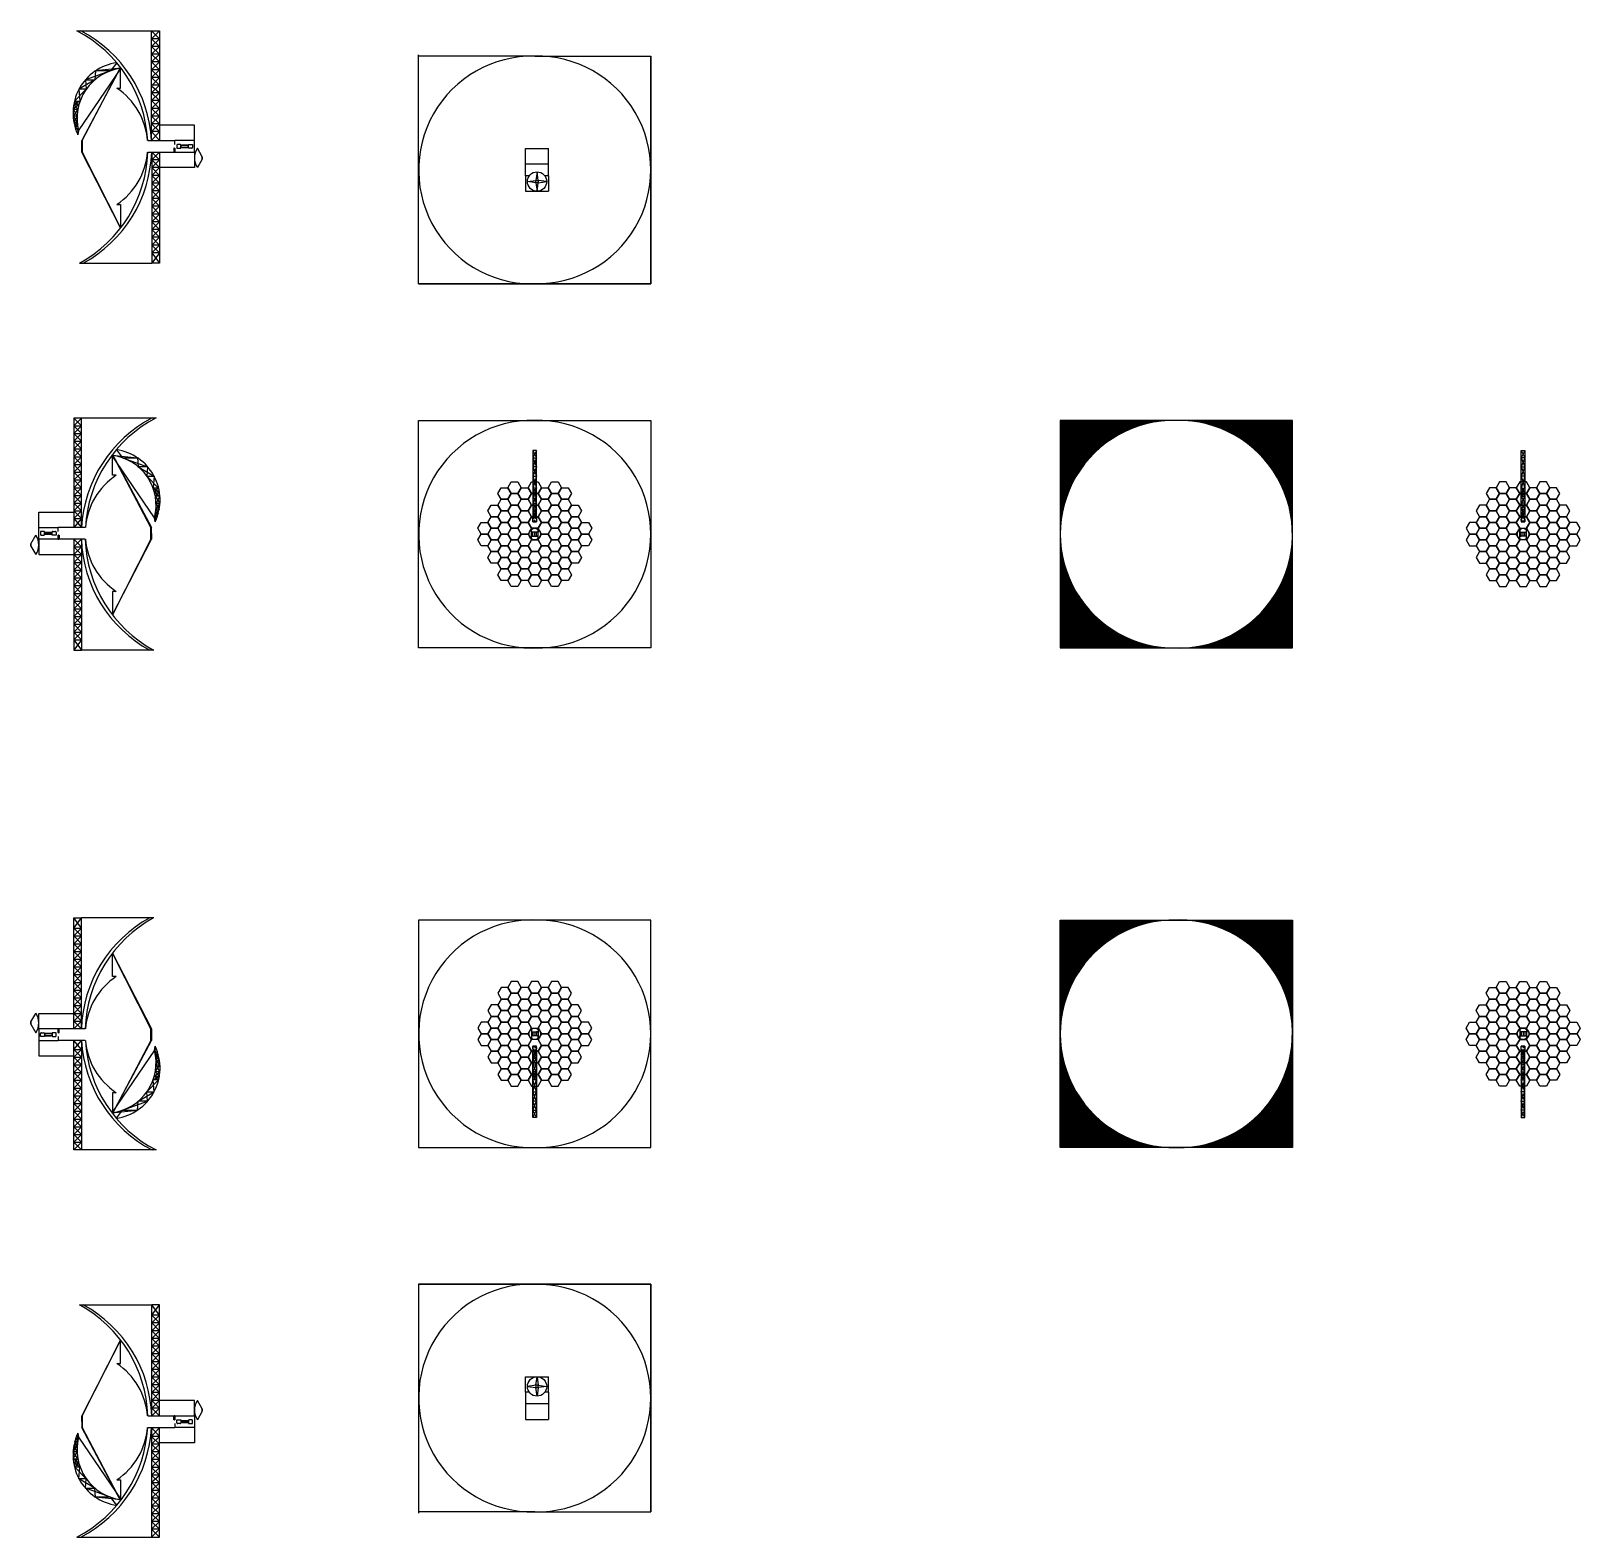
# Model space of a CAD drawing. Header units: inches. Extents: x -429 to 223, y -41 to 545.
# Drawn here: x 22.4 to 222.5, y 350.2 to 544.8 of the extents above; entities that cross this region are included whole.
import ezdxf

# ---------------------------------------------------------------- set-up
doc = ezdxf.new("R2010")
doc.units = ezdxf.units.IN
doc.header["$MEASUREMENT"] = 0

msp = doc.modelspace()

# ---------------------------------------------------------------- linework, layer by layer
for p, q in [((28.36, 544.77), (28.86, 544.77)), ((28.86, 544.77), (38, 544.77)), ((38, 530.62), (38, 544.77)), ((38, 544.77), (39, 544.77)), ((39, 543.77), (38, 544.77)), ((39, 544.77), (38, 543.77)), ((39, 544.77), (39, 530.62)), ((39, 544.77), (39, 543.77)), ((39, 543.77), (38, 543.77)), ((38, 543.77), (39, 542.77)), ((39, 543.77), (38, 542.77)), ((39, 542.77), (38, 542.77)), ((39, 542.77), (38, 541.77)), ((38, 542.77), (39, 541.77)), ((39, 542.77), (39, 542.77)), ((33.5, 540.67), (32.7, 539.63)), ((39, 541.77), (38, 541.77)), ((38, 541.77), (39, 540.77)), ((39, 541.77), (38, 540.77)), ((39, 540.77), (38, 540.77)), ((39, 540.77), (38, 539.77)), ((38, 540.77), (39, 539.77)), ((72.48, 541.37), (72.48, 541.67)), ((72.48, 512.09), (72.48, 541.52)), ((72.48, 512.12), (72.48, 541.52)), ((87.48, 541.52), (72.48, 541.52)), ((87.48, 541.52), (102.48, 541.52)), ((102.48, 512.09), (102.48, 541.52)), ((102.48, 541.52), (102.48, 512.12)), ((28.57, 531.86), (34.07, 539.95)), ((30.68, 538.47), (28.62, 537.24)), ((34, 540.05), (28.97, 530.62)), ((29.03, 530.62), (34, 540.05)), ((32.7, 539.63), (29.46, 538.47)), ((29.46, 538.47), (30.68, 538.47)), ((29.46, 538.47), (29.56, 537.24)), ((30.77, 539.63), (30.68, 538.47)), ((30.68, 538.47), (30.68, 538.47)), ((34.07, 539.95), (30.77, 539.63)), ((32.7, 539.63), (30.77, 539.63)), ((34, 537.37), (34, 540.05)), ((39, 539.77), (38, 539.77)), ((38, 539.77), (39, 538.77)), ((39, 539.77), (38, 538.77)), ((39, 538.77), (38, 538.77)), ((39, 538.77), (38, 537.69)), ((38, 538.77), (38, 538.77)), ((38, 538.77), (39, 537.77)), ((29.56, 537.24), (28.03, 535.71)), ((29.56, 537.24), (28.62, 537.24)), ((28.62, 537.24), (28.75, 535.71)), ((33.5, 537.37), (34, 537.37)), ((39, 537.77), (38, 537.77)), ((39, 537.77), (38, 536.77)), ((38, 537.69), (39, 536.77)), ((39, 536.77), (38, 536.77)), ((39, 536.77), (38, 535.77)), ((38, 536.77), (39, 535.77)), ((28.47, 534.67), (27.86, 533.76)), ((28.6, 535.24), (27.87, 534.67)), ((27.87, 534.67), (28.47, 534.67)), ((27.87, 534.67), (28.37, 533.76)), ((28.75, 535.71), (27.94, 535.24)), ((28.6, 535.24), (27.94, 535.24)), ((27.94, 535.24), (28.47, 534.67)), ((28.03, 535.71), (28.75, 535.71)), ((28.03, 535.71), (28.6, 535.24)), ((39, 535.77), (38, 535.77)), ((38, 535.77), (39, 534.77)), ((39, 535.77), (38, 534.77)), ((39, 534.77), (38, 534.77)), ((39, 534.77), (38, 533.77)), ((38, 534.77), (39, 533.77)), ((28.37, 533.76), (27.86, 533.76)), ((27.86, 533.76), (28.38, 533)), ((28.37, 533.76), (27.95, 533)), ((27.95, 533), (28.38, 533)), ((27.95, 533), (28.45, 532.43)), ((28.38, 533), (28.08, 532.43)), ((28.45, 532.43), (28.08, 532.43)), ((28.08, 532.43), (28.57, 531.86)), ((28.45, 532.43), (28.49, 531.46)), ((39, 533.77), (38, 533.77)), ((38, 533.77), (39, 532.77)), ((39, 533.77), (38, 532.77)), ((39, 532.77), (38, 532.77)), ((39, 532.77), (38, 531.77)), ((38, 532.77), (39, 531.77)), ((43.52, 532.62), (39, 532.62)), ((43.52, 530.62), (43.52, 532.62)), ((28.57, 531.86), (28.47, 531.37)), ((28.47, 531.37), (28.57, 531.86)), ((28.97, 529.12), (28.97, 530.62)), ((29.03, 530.62), (28.97, 530.62)), ((37.52, 530.62), (41.02, 530.62)), ((37.52, 530.62), (41.02, 530.62)), ((39, 531.77), (38, 531.77)), ((38, 531.77), (39, 530.62)), ((39, 531.77), (38, 530.62)), ((41.02, 530.12), (41.02, 530.62)), ((43.52, 530.62), (41.02, 530.62)), ((43.52, 529.12), (43.52, 530.62)), ((43.52, 530.62), (43.52, 530.62)), ((28.97, 529.87), (28.97, 529.12)), ((28.97, 529.12), (29.03, 529.12)), ((34, 519.33), (28.97, 529.12)), ((29.02, 529.12), (29.03, 529.12)), ((29.03, 529.12), (34, 519.33)), ((37.52, 529.12), (41.02, 529.12)), ((37.52, 529.12), (41.02, 529.12)), ((38.01, 529.12), (38.01, 514.77)), ((38.01, 529.12), (39, 528.12)), ((39, 529.12), (38.01, 528.12)), ((39, 529.12), (39, 514.77)), ((39, 529.12), (39, 528.12)), ((40.91, 529.62), (40.86, 529.62)), ((40.86, 529.62), (40.86, 529.12)), ((40.86, 529.12), (40.91, 529.12)), ((40.91, 529.12), (40.91, 529.62)), ((40.91, 529.14), (40.91, 529.59)), ((40.94, 529.62), (40.99, 529.62)), ((40.94, 529.15), (40.94, 529.58)), ((40.99, 529.12), (40.94, 529.12)), ((40.95, 529.59), (40.98, 529.59)), ((40.98, 529.14), (40.95, 529.14)), ((40.99, 529.58), (40.99, 529.15)), ((41.01, 529.59), (41.01, 529.14)), ((41.02, 529.12), (41.02, 529.62)), ((41.02, 529.12), (43.52, 529.12)), ((41.27, 530.02), (41.27, 529.62)), ((41.27, 529.62), (41.77, 529.62)), ((41.67, 530.12), (41.37, 530.12)), ((41.77, 529.62), (41.77, 530.02)), ((41.77, 529.87), (41.77, 530.02)), ((41.77, 529.82), (41.77, 529.92)), ((41.82, 529.82), (41.82, 529.92)), ((41.82, 529.87), (41.82, 529.92)), ((42.67, 530.02), (41.87, 530.02)), ((42.67, 529.97), (41.87, 529.97)), ((41.87, 529.77), (42.67, 529.77)), ((41.87, 529.72), (42.67, 529.72)), ((42.72, 529.82), (42.72, 529.92)), ((42.77, 529.72), (42.77, 530.12)), ((42.77, 530.12), (43.27, 530.12)), ((42.77, 529.82), (42.77, 529.92)), ((43.17, 529.62), (42.87, 529.62)), ((43.27, 530.12), (43.27, 529.72)), ((43.27, 529.87), (43.27, 529.72)), ((43.52, 529.12), (43.52, 529.12)), ((43.52, 529.12), (43.52, 527.12)), ((43.52, 529.12), (43.52, 527.12)), ((43.91, 529.62), (43.91, 529.62)), ((44.52, 528.52), (43.91, 529.62)), ((44.53, 528.52), (43.91, 529.62)), ((44.52, 528.22), (43.91, 527.12)), ((44.53, 528.22), (43.91, 527.12)), ((44.52, 528.22), (44.52, 528.52)), ((44.52, 528.52), (44.53, 528.52)), ((44.53, 528.22), (44.52, 528.22)), ((44.52, 528.22), (44.53, 528.22)), ((44.53, 528.52), (44.53, 528.22)), ((86.28, 527.57), (86.28, 529.57)), ((86.28, 529.57), (89.28, 529.57)), ((89.28, 527.57), (89.28, 529.57)), ((39, 528.12), (38.01, 528.12)), ((39, 528.12), (38.01, 527.12)), ((38.01, 528.12), (39, 527.12)), ((39, 527.12), (38.01, 527.12)), ((38.01, 527.12), (39, 526.12)), ((39, 527.12), (38.01, 526.12)), ((43.52, 527.12), (39, 527.12)), ((86.28, 526.07), (86.28, 527.57)), ((89.28, 527.57), (86.28, 527.57)), ((87.78, 526.57), (87.63, 525.47)), ((87.78, 527.57), (87.78, 527.57)), ((87.93, 525.47), (87.78, 526.57)), ((89.28, 526.07), (89.28, 527.57)), ((39, 526.12), (38.01, 526.12)), ((39, 526.12), (38.01, 525.12)), ((38.01, 526.12), (39, 525.12)), ((39, 525.12), (38.01, 525.12)), ((38.01, 525.12), (39, 524.12)), ((39, 525.12), (38.01, 524.12)), ((86.28, 526.07), (86.28, 526.07)), ((86.28, 526.07), (86.28, 524.07)), ((86.78, 526.07), (86.28, 526.07)), ((86.28, 526.07), (86.28, 524.07)), ((86.53, 525.32), (87.63, 525.47)), ((87.63, 525.17), (86.53, 525.32)), ((87.63, 525.17), (87.63, 525.47)), ((87.63, 525.47), (87.93, 525.47)), ((87.93, 525.17), (87.63, 525.17)), ((87.63, 525.17), (87.78, 524.07)), ((87.78, 524.07), (87.93, 525.17)), ((87.93, 525.47), (87.93, 525.17)), ((89.03, 525.32), (87.93, 525.47)), ((87.93, 525.17), (89.03, 525.32)), ((89.28, 526.07), (88.78, 526.07)), ((89.28, 526.07), (89.28, 526.07)), ((89.28, 526.07), (89.28, 524.07)), ((33.5, 522.37), (34, 522.37)), ((34, 522.37), (34, 519.33)), ((39, 524.12), (38.01, 524.12)), ((39, 524.12), (38.01, 523.12)), ((38.01, 524.12), (39, 523.12)), ((39, 523.12), (38.01, 523.12)), ((38.01, 523.12), (39, 522.12)), ((39, 523.12), (38.01, 522.12)), ((86.28, 524.07), (89.28, 524.07)), ((39, 522.12), (38.01, 522.12)), ((39, 522.12), (38.01, 521.12)), ((38.01, 522.12), (39, 521.12)), ((39, 521.12), (38.01, 521.12)), ((38.01, 521.12), (39, 520.12)), ((39, 521.12), (38.01, 520.12)), ((39, 520.12), (38.01, 520.12)), ((39, 520.12), (38.01, 519.12)), ((38.01, 520.12), (39, 519.12)), ((39, 519.12), (38.01, 519.12)), ((38.01, 519.12), (39, 518.12)), ((39, 519.12), (38.01, 518.12)), ((39, 518.12), (38.01, 518.12)), ((39, 518.12), (38.01, 517.12)), ((38.01, 518.12), (39, 517.12)), ((39, 517.12), (38.01, 517.12)), ((38.01, 517.12), (39, 516.12)), ((39, 517.12), (38.01, 516.12)), ((28.68, 514.77), (29.18, 514.77)), ((29.18, 514.77), (38.01, 514.77)), ((39, 516.12), (38.01, 516.12)), ((38.01, 516.12), (39, 514.77)), ((39, 516.12), (38.01, 514.77)), ((39, 514.77), (38.01, 514.77)), ((102.48, 512.12), (72.48, 512.12)), ((72.48, 512.09), (102.48, 512.09)), ((28.95, 494.77), (27.95, 494.77)), ((27.95, 494.77), (27.95, 480.62)), ((27.95, 494.77), (27.95, 493.77)), ((27.95, 493.77), (28.95, 494.77)), ((27.95, 494.77), (28.95, 493.77)), ((38.08, 494.77), (28.95, 494.77)), ((28.95, 480.62), (28.95, 494.77)), ((38.58, 494.77), (38.08, 494.77)), ((72.48, 465.07), (72.48, 494.47)), ((72.48, 494.47), (87.48, 494.47)), ((87.48, 494.47), (102.48, 494.47)), ((102.48, 494.47), (102.48, 465.07)), ((170.35, 494.47), (155.35, 494.47)), ((155.35, 494.47), (155.35, 465.07)), ((155.44, 494.47), (155.44, 481.39)), ((155.53, 494.47), (155.53, 482.06)), ((155.62, 494.47), (155.62, 482.58)), ((155.71, 494.47), (155.71, 483)), ((155.8, 494.47), (155.8, 483.38)), ((155.89, 494.47), (155.89, 483.72)), ((155.98, 494.47), (155.98, 484.03)), ((156.07, 494.47), (156.07, 484.32)), ((156.16, 494.47), (156.16, 484.58)), ((156.25, 494.47), (156.25, 484.84)), ((156.34, 494.47), (156.34, 485.07)), ((156.43, 494.47), (156.43, 485.3)), ((156.52, 494.47), (156.52, 485.52)), ((156.61, 494.47), (156.61, 485.73)), ((156.7, 494.47), (156.7, 485.92)), ((156.79, 494.47), (156.79, 486.12)), ((156.88, 494.47), (156.88, 486.3)), ((156.97, 494.47), (156.97, 486.48)), ((157.06, 494.47), (157.06, 486.65)), ((157.15, 494.47), (157.15, 486.82)), ((157.24, 494.47), (157.24, 486.98)), ((157.33, 494.47), (157.33, 487.14)), ((157.42, 494.47), (157.42, 487.29)), ((157.51, 494.47), (157.51, 487.44)), ((157.6, 494.47), (157.6, 487.59)), ((157.69, 494.47), (157.69, 487.73)), ((157.78, 494.47), (157.78, 487.87)), ((157.87, 494.47), (157.87, 488)), ((157.96, 494.47), (157.96, 488.13)), ((158.05, 494.47), (158.05, 488.26)), ((158.14, 494.47), (158.14, 488.39)), ((158.23, 494.47), (158.23, 488.51)), ((158.32, 494.47), (158.32, 488.63)), ((158.41, 494.47), (158.41, 488.75)), ((158.5, 494.47), (158.5, 488.86)), ((158.59, 494.47), (158.59, 488.98)), ((158.68, 494.47), (158.68, 489.09)), ((158.77, 494.47), (158.77, 489.2)), ((158.86, 494.47), (158.86, 489.3)), ((158.95, 494.47), (158.95, 489.41)), ((159.04, 494.47), (159.04, 489.51)), ((159.13, 494.47), (159.13, 489.61)), ((159.22, 494.47), (159.22, 489.71)), ((159.22, 494.47), (159.22, 489.71)), ((159.22, 494.47), (159.22, 489.71)), ((159.31, 494.47), (159.31, 489.81)), ((159.4, 494.47), (159.4, 489.9)), ((159.4, 494.47), (159.4, 489.9)), ((159.49, 494.47), (159.49, 490)), ((159.58, 494.47), (159.58, 490.09)), ((159.58, 494.47), (159.58, 490.09)), ((159.67, 494.47), (159.67, 490.18)), ((159.76, 494.47), (159.76, 490.27)), ((159.85, 494.47), (159.85, 490.36)), ((159.94, 494.47), (159.94, 490.44)), ((160.03, 494.47), (160.03, 490.53)), ((160.12, 494.47), (160.12, 490.61)), ((160.21, 494.47), (160.21, 490.69)), ((160.3, 494.47), (160.3, 490.77)), ((160.39, 494.47), (160.39, 490.85)), ((160.48, 494.47), (160.48, 490.93)), ((160.57, 494.47), (160.57, 491.01)), ((160.66, 494.47), (160.66, 491.08)), ((160.75, 494.47), (160.75, 491.16)), ((160.84, 494.47), (160.84, 491.23)), ((160.93, 494.47), (160.93, 491.3)), ((161.02, 494.47), (161.02, 491.37)), ((161.11, 494.47), (161.11, 491.44)), ((161.2, 494.47), (161.2, 491.51)), ((161.29, 494.47), (161.29, 491.58)), ((161.38, 494.47), (161.38, 491.64)), ((161.47, 494.47), (161.47, 491.71)), ((161.56, 494.47), (161.56, 491.77)), ((161.65, 494.47), (161.65, 491.84)), ((161.74, 494.47), (161.74, 491.9)), ((161.83, 494.47), (161.83, 491.96)), ((161.92, 494.47), (161.92, 492.02)), ((162.01, 494.47), (162.01, 492.08)), ((162.1, 494.47), (162.1, 492.14)), ((162.19, 494.47), (162.19, 492.19)), ((162.28, 494.47), (162.28, 492.25)), ((162.37, 494.47), (162.37, 492.31)), ((162.46, 494.47), (162.46, 492.36)), ((162.55, 494.47), (162.55, 492.42)), ((162.64, 494.47), (162.64, 492.47)), ((162.73, 494.47), (162.73, 492.52)), ((162.82, 494.47), (162.82, 492.57)), ((162.91, 494.47), (162.91, 492.62)), ((163, 494.47), (163, 492.67)), ((163.09, 494.47), (163.09, 492.72)), ((163.18, 494.47), (163.18, 492.77)), ((163.27, 494.47), (163.27, 492.82)), ((163.36, 494.47), (163.36, 492.86)), ((163.45, 494.47), (163.45, 492.91)), ((163.54, 494.47), (163.54, 492.95)), ((163.63, 494.47), (163.63, 493)), ((163.63, 494.47), (163.63, 493)), ((163.72, 494.47), (163.72, 493.04)), ((163.72, 494.47), (163.72, 493.04)), ((163.72, 494.47), (163.72, 493.04)), ((163.81, 494.47), (163.81, 493.08)), ((163.9, 494.47), (163.9, 493.12)), ((163.99, 494.47), (163.99, 493.17)), ((164.08, 494.47), (164.08, 493.21)), ((164.17, 494.47), (164.17, 493.25)), ((164.26, 494.47), (164.26, 493.28)), ((164.35, 494.47), (164.35, 493.32)), ((164.44, 494.47), (164.44, 493.36)), ((164.53, 494.47), (164.53, 493.4)), ((164.62, 494.47), (164.62, 493.43)), ((164.71, 494.47), (164.71, 493.47)), ((164.8, 494.47), (164.8, 493.5)), ((164.89, 494.47), (164.89, 493.54)), ((164.98, 494.47), (164.98, 493.57)), ((165.07, 494.47), (165.07, 493.6)), ((165.16, 494.47), (165.16, 493.64)), ((165.25, 494.47), (165.25, 493.67)), ((165.34, 494.47), (165.34, 493.7)), ((165.43, 494.47), (165.43, 493.73)), ((165.52, 494.47), (165.52, 493.76)), ((165.61, 494.47), (165.61, 493.79)), ((165.7, 494.47), (165.7, 493.81)), ((165.79, 494.47), (165.79, 493.84)), ((165.88, 494.47), (165.88, 493.87)), ((165.97, 494.47), (165.97, 493.9)), ((166.06, 494.47), (166.06, 493.92)), ((166.15, 494.47), (166.15, 493.95)), ((166.24, 494.47), (166.24, 493.97)), ((166.33, 494.47), (166.33, 493.99)), ((166.42, 494.47), (166.42, 494.02)), ((166.51, 494.47), (166.51, 494.04)), ((166.6, 494.47), (166.6, 494.06)), ((166.69, 494.47), (166.69, 494.08)), ((166.78, 494.47), (166.78, 494.1)), ((166.87, 494.47), (166.87, 494.12)), ((166.96, 494.47), (166.96, 494.14)), ((167.05, 494.47), (167.05, 494.16)), ((167.14, 494.47), (167.14, 494.18)), ((167.23, 494.47), (167.23, 494.2)), ((167.32, 494.47), (167.32, 494.22)), ((167.41, 494.47), (167.41, 494.23)), ((167.5, 494.47), (167.5, 494.25)), ((167.59, 494.47), (167.59, 494.27)), ((167.68, 494.47), (167.68, 494.28)), ((167.77, 494.47), (167.77, 494.3)), ((167.86, 494.47), (167.86, 494.31)), ((167.95, 494.47), (167.95, 494.32)), ((168.04, 494.47), (168.04, 494.34)), ((168.13, 494.47), (168.13, 494.35)), ((168.22, 494.47), (168.22, 494.36)), ((168.31, 494.47), (168.31, 494.37)), ((168.4, 494.47), (168.4, 494.38)), ((168.49, 494.47), (168.49, 494.39)), ((168.58, 494.47), (168.58, 494.4)), ((168.67, 494.47), (168.67, 494.41)), ((168.76, 494.47), (168.76, 494.42)), ((168.85, 494.47), (168.85, 494.42)), ((168.94, 494.47), (168.94, 494.43)), ((169.03, 494.47), (169.03, 494.44)), ((169.12, 494.47), (169.12, 494.44)), ((169.21, 494.47), (169.21, 494.45)), ((169.3, 494.47), (169.3, 494.45)), ((169.39, 494.47), (169.39, 494.46)), ((169.48, 494.47), (169.48, 494.46)), ((169.57, 494.47), (169.57, 494.47)), ((169.66, 494.47), (169.66, 494.47)), ((169.75, 494.47), (169.75, 494.47)), ((185.35, 494.47), (170.35, 494.47)), ((171.01, 494.47), (171.01, 494.47)), ((171.1, 494.47), (171.1, 494.47)), ((171.19, 494.47), (171.19, 494.46)), ((171.28, 494.47), (171.28, 494.46)), ((171.37, 494.47), (171.37, 494.45)), ((171.46, 494.47), (171.46, 494.45)), ((171.55, 494.47), (171.55, 494.44)), ((171.64, 494.47), (171.64, 494.44)), ((171.73, 494.47), (171.73, 494.43)), ((171.73, 494.47), (171.73, 494.43)), ((171.73, 494.47), (171.73, 494.43)), ((171.82, 494.47), (171.82, 494.43)), ((171.91, 494.47), (171.91, 494.42)), ((172, 494.47), (172, 494.41)), ((172.09, 494.47), (172.09, 494.4)), ((172.18, 494.47), (172.18, 494.39)), ((172.27, 494.47), (172.27, 494.38)), ((172.36, 494.47), (172.36, 494.37)), ((172.45, 494.47), (172.45, 494.36)), ((172.54, 494.47), (172.54, 494.35)), ((172.63, 494.47), (172.63, 494.34)), ((172.72, 494.47), (172.72, 494.32)), ((172.81, 494.47), (172.81, 494.31)), ((172.9, 494.47), (172.9, 494.3)), ((172.9, 494.47), (172.9, 494.3)), ((172.99, 494.47), (172.99, 494.28)), ((173.08, 494.47), (173.08, 494.27)), ((173.17, 494.47), (173.17, 494.25)), ((173.26, 494.47), (173.26, 494.24)), ((173.35, 494.47), (173.35, 494.22)), ((173.44, 494.47), (173.44, 494.2)), ((173.53, 494.47), (173.53, 494.19)), ((173.62, 494.47), (173.62, 494.17)), ((173.71, 494.47), (173.71, 494.15)), ((173.8, 494.47), (173.8, 494.13)), ((173.8, 494.47), (173.8, 494.13)), ((173.89, 494.47), (173.89, 494.11)), ((173.98, 494.47), (173.98, 494.09)), ((174.07, 494.47), (174.07, 494.07)), ((174.16, 494.47), (174.16, 494.04)), ((174.25, 494.47), (174.25, 494.02)), ((174.34, 494.47), (174.34, 494)), ((174.34, 494.47), (174.34, 494)), ((174.43, 494.47), (174.43, 493.98)), ((174.52, 494.47), (174.52, 493.95)), ((174.61, 494.47), (174.61, 493.93)), ((174.61, 494.47), (174.61, 493.93)), ((174.7, 494.47), (174.7, 493.9)), ((174.79, 494.47), (174.79, 493.87)), ((174.88, 494.47), (174.88, 493.85)), ((174.97, 494.47), (174.97, 493.82)), ((175.06, 494.47), (175.06, 493.79)), ((175.15, 494.47), (175.15, 493.76)), ((175.24, 494.47), (175.24, 493.73)), ((175.33, 494.47), (175.33, 493.7)), ((175.42, 494.47), (175.42, 493.67)), ((175.51, 494.47), (175.51, 493.64)), ((175.6, 494.47), (175.6, 493.61)), ((175.69, 494.47), (175.69, 493.58)), ((175.78, 494.47), (175.78, 493.54)), ((175.87, 494.47), (175.87, 493.51)), ((175.96, 494.47), (175.96, 493.48)), ((176.05, 494.47), (176.05, 493.44)), ((176.14, 494.47), (176.14, 493.4)), ((176.23, 494.47), (176.23, 493.37)), ((176.32, 494.47), (176.32, 493.33)), ((176.32, 494.47), (176.32, 493.33)), ((176.41, 494.47), (176.41, 493.29)), ((176.5, 494.47), (176.5, 493.25)), ((176.59, 494.47), (176.59, 493.21)), ((176.68, 494.47), (176.68, 493.17)), ((176.77, 494.47), (176.77, 493.13)), ((176.77, 494.47), (176.77, 493.13)), ((176.86, 494.47), (176.86, 493.09)), ((176.95, 494.47), (176.95, 493.05)), ((177.04, 494.47), (177.04, 493.01)), ((177.13, 494.47), (177.13, 492.96)), ((177.22, 494.47), (177.22, 492.92)), ((177.31, 494.47), (177.31, 492.87)), ((177.4, 494.47), (177.4, 492.83)), ((177.49, 494.47), (177.49, 492.78)), ((177.58, 494.47), (177.58, 492.73)), ((177.67, 494.47), (177.67, 492.68)), ((177.67, 494.47), (177.67, 492.68)), ((177.76, 494.47), (177.76, 492.63)), ((177.85, 494.47), (177.85, 492.58)), ((177.94, 494.47), (177.94, 492.53)), ((178.03, 494.47), (178.03, 492.48)), ((178.12, 494.47), (178.12, 492.43)), ((178.21, 494.47), (178.21, 492.37)), ((178.3, 494.47), (178.3, 492.32)), ((178.39, 494.47), (178.39, 492.26)), ((178.48, 494.47), (178.48, 492.21)), ((178.57, 494.47), (178.57, 492.15)), ((178.66, 494.47), (178.66, 492.09)), ((178.75, 494.47), (178.75, 492.03)), ((178.84, 494.47), (178.84, 491.97)), ((178.84, 494.47), (178.84, 491.97)), ((178.93, 494.47), (178.93, 491.91)), ((179.02, 494.47), (179.02, 491.85)), ((179.02, 494.47), (179.02, 491.85)), ((179.11, 494.47), (179.11, 491.79)), ((179.2, 494.47), (179.2, 491.72)), ((179.29, 494.47), (179.29, 491.66)), ((179.29, 494.47), (179.29, 491.66)), ((179.38, 494.47), (179.38, 491.59)), ((179.47, 494.47), (179.47, 491.53)), ((179.56, 494.47), (179.56, 491.46)), ((179.56, 494.47), (179.56, 491.46)), ((179.65, 494.47), (179.65, 491.39)), ((179.65, 494.47), (179.65, 491.39)), ((179.74, 494.47), (179.74, 491.32)), ((179.83, 494.47), (179.83, 491.25)), ((179.92, 494.47), (179.92, 491.17)), ((180.01, 494.47), (180.01, 491.1)), ((180.1, 494.47), (180.1, 491.03)), ((180.19, 494.47), (180.19, 490.95)), ((180.28, 494.47), (180.28, 490.87)), ((180.37, 494.47), (180.37, 490.79)), ((180.46, 494.47), (180.46, 490.71)), ((180.46, 494.47), (180.46, 490.71)), ((180.46, 494.47), (180.46, 490.71)), ((180.55, 494.47), (180.55, 490.63)), ((180.64, 494.47), (180.64, 490.55)), ((180.73, 494.47), (180.73, 490.46)), ((180.82, 494.47), (180.82, 490.38)), ((180.91, 494.47), (180.91, 490.29)), ((181, 494.47), (181, 490.2)), ((181.09, 494.47), (181.09, 490.11)), ((181.18, 494.47), (181.18, 490.02)), ((181.27, 494.47), (181.27, 489.93)), ((181.36, 494.47), (181.36, 489.83)), ((181.45, 494.47), (181.45, 489.74)), ((181.54, 494.47), (181.54, 489.64)), ((181.63, 494.47), (181.63, 489.54)), ((181.72, 494.47), (181.72, 489.44)), ((181.81, 494.47), (181.81, 489.33)), ((181.9, 494.47), (181.9, 489.23)), ((181.99, 494.47), (181.99, 489.12)), ((182.08, 494.47), (182.08, 489.01)), ((182.17, 494.47), (182.17, 488.9)), ((182.26, 494.47), (182.26, 488.78)), ((182.35, 494.47), (182.35, 488.66)), ((182.44, 494.47), (182.44, 488.54)), ((182.53, 494.47), (182.53, 488.42)), ((182.53, 494.47), (182.53, 488.42)), ((182.62, 494.47), (182.62, 488.3)), ((182.71, 494.47), (182.71, 488.17)), ((182.8, 494.47), (182.8, 488.04)), ((182.89, 494.47), (182.89, 487.9)), ((182.98, 494.47), (182.98, 487.77)), ((183.07, 494.47), (183.07, 487.63)), ((183.16, 494.47), (183.16, 487.48)), ((183.25, 494.47), (183.25, 487.33)), ((183.34, 494.47), (183.34, 487.18)), ((183.43, 494.47), (183.43, 487.03)), ((183.52, 494.47), (183.52, 486.87)), ((183.61, 494.47), (183.61, 486.7)), ((183.7, 494.47), (183.7, 486.53)), ((183.79, 494.47), (183.79, 486.35)), ((183.88, 494.47), (183.88, 486.17)), ((183.97, 494.47), (183.97, 485.98)), ((184.06, 494.47), (184.06, 485.78)), ((184.15, 494.47), (184.15, 485.58)), ((184.24, 494.47), (184.24, 485.37)), ((184.33, 494.47), (184.33, 485.14)), ((184.42, 494.47), (184.42, 484.91)), ((184.51, 494.47), (184.51, 484.66)), ((184.6, 494.47), (184.6, 484.4)), ((184.69, 494.47), (184.69, 484.12)), ((184.69, 494.47), (184.69, 484.12)), ((184.78, 494.47), (184.78, 483.81)), ((184.87, 494.47), (184.87, 483.49)), ((184.96, 494.47), (184.96, 483.12)), ((185.05, 494.47), (185.05, 482.71)), ((185.05, 494.47), (185.05, 482.71)), ((185.05, 494.47), (185.05, 482.71)), ((185.05, 494.47), (185.05, 482.71)), ((185.05, 494.47), (185.05, 482.71)), ((185.14, 494.47), (185.14, 482.71)), ((185.14, 494.47), (185.14, 482.24)), ((185.23, 494.47), (185.23, 481.63)), ((185.32, 494.47), (185.32, 480.7)), ((185.35, 465.07), (185.35, 494.47)), ((27.95, 493.77), (28.95, 493.77)), ((28.95, 493.77), (27.95, 492.77)), ((27.95, 493.77), (28.95, 492.77)), ((27.95, 492.77), (28.95, 492.77)), ((27.95, 492.77), (27.95, 492.77)), ((27.95, 492.77), (28.95, 491.77)), ((28.95, 492.77), (27.95, 491.77)), ((27.95, 491.77), (28.95, 491.77)), ((28.95, 491.77), (27.95, 490.77)), ((27.95, 491.77), (28.95, 490.77)), ((27.95, 490.77), (28.95, 490.77)), ((27.95, 490.77), (28.95, 489.77)), ((28.95, 490.77), (27.95, 489.77)), ((33.45, 490.67), (34.25, 489.63)), ((87.73, 490.57), (87.23, 490.57)), ((87.23, 490.57), (87.23, 482.05)), ((87.73, 490.57), (87.23, 489.63)), ((87.23, 490.57), (87.73, 489.63)), ((87.73, 482.05), (87.73, 490.57)), ((214.88, 482.05), (214.88, 490.57)), ((214.88, 490.57), (215.38, 490.57)), ((214.88, 490.57), (215.38, 489.63)), ((215.38, 490.57), (214.88, 489.63)), ((215.38, 490.57), (215.38, 482.05)), ((27.95, 489.77), (28.95, 489.77)), ((28.95, 489.77), (27.95, 488.77)), ((27.95, 489.77), (28.95, 488.77)), ((27.95, 488.77), (28.95, 488.77)), ((27.95, 488.77), (28.95, 487.69)), ((28.95, 488.77), (27.95, 487.77)), ((28.95, 488.77), (28.95, 488.77)), ((32.87, 489.95), (36.17, 489.63)), ((38.37, 481.86), (32.87, 489.95)), ((32.94, 487.37), (32.94, 490.05)), ((37.91, 480.62), (32.94, 490.05)), ((32.94, 490.05), (37.97, 480.62)), ((34.25, 489.63), (36.17, 489.63)), ((34.25, 489.63), (37.49, 488.47)), ((36.17, 489.63), (36.26, 488.47)), ((37.49, 488.47), (36.26, 488.47)), ((36.26, 488.47), (36.26, 488.47)), ((36.26, 488.47), (38.33, 487.24)), ((37.49, 488.47), (37.39, 487.24)), ((87.23, 489.63), (87.73, 489.63)), ((87.23, 489.63), (87.73, 488.47)), ((87.73, 489.63), (87.23, 488.47)), ((87.73, 488.47), (87.23, 488.47)), ((87.73, 488.47), (87.23, 487.24)), ((87.23, 488.47), (87.73, 487.24)), ((215.38, 489.63), (214.88, 489.63)), ((215.38, 489.63), (214.88, 488.47)), ((214.88, 489.63), (215.38, 488.47)), ((214.88, 488.47), (215.38, 488.47)), ((214.88, 488.47), (215.38, 487.24)), ((215.38, 488.47), (214.88, 487.24)), ((27.95, 487.77), (28.95, 487.77)), ((27.95, 487.77), (28.95, 486.77)), ((28.95, 487.69), (27.95, 486.77)), ((27.95, 486.77), (28.95, 486.77)), ((27.95, 486.77), (28.95, 485.77)), ((28.95, 486.77), (27.95, 485.77)), ((33.44, 487.37), (32.94, 487.37)), ((37.39, 487.24), (38.33, 487.24)), ((37.39, 487.24), (38.91, 485.71)), ((38.33, 487.24), (38.19, 485.71)), ((87.23, 487.24), (87.73, 487.24)), ((87.23, 487.24), (87.73, 485.71)), ((87.73, 487.24), (87.23, 485.71)), ((215.38, 487.24), (214.88, 487.24)), ((215.38, 487.24), (214.88, 485.71)), ((214.88, 487.24), (215.38, 485.71)), ((27.95, 485.77), (28.95, 485.77)), ((28.95, 485.77), (27.95, 484.77)), ((27.95, 485.77), (28.95, 484.77)), ((27.95, 484.77), (28.95, 484.77)), ((27.95, 484.77), (28.95, 483.77)), ((28.95, 484.77), (27.95, 483.77)), ((38.91, 485.71), (38.19, 485.71)), ((38.19, 485.71), (39.01, 485.24)), ((38.91, 485.71), (38.34, 485.24)), ((38.34, 485.24), (39.01, 485.24)), ((38.34, 485.24), (39.07, 484.67)), ((39.01, 485.24), (38.47, 484.67)), ((39.07, 484.67), (38.47, 484.67)), ((38.47, 484.67), (39.08, 483.76)), ((39.07, 484.67), (38.57, 483.76)), ((87.73, 485.71), (87.23, 485.71)), ((87.73, 485.71), (87.23, 485.24)), ((87.23, 485.71), (87.73, 485.24)), ((87.23, 485.24), (87.73, 485.24)), ((87.23, 485.24), (87.73, 484.67)), ((87.73, 485.24), (87.23, 484.67)), ((87.73, 484.67), (87.23, 484.67)), ((87.73, 484.67), (87.23, 483.76)), ((87.23, 484.67), (87.73, 483.76)), ((214.88, 485.71), (215.38, 485.71)), ((214.88, 485.71), (215.38, 485.24)), ((215.38, 485.71), (214.88, 485.24)), ((215.38, 485.24), (214.88, 485.24)), ((215.38, 485.24), (214.88, 484.67)), ((214.88, 485.24), (215.38, 484.67)), ((214.88, 484.67), (215.38, 484.67)), ((214.88, 484.67), (215.38, 483.76)), ((215.38, 484.67), (214.88, 483.76)), ((23.42, 480.62), (23.42, 482.62)), ((23.42, 482.62), (27.95, 482.62)), ((27.95, 483.77), (28.95, 483.77)), ((28.95, 483.77), (27.95, 482.77)), ((27.95, 483.77), (28.95, 482.77)), ((27.95, 482.77), (28.95, 482.77)), ((27.95, 482.77), (28.95, 481.77)), ((28.95, 482.77), (27.95, 481.77)), ((38.86, 482.43), (38.37, 481.86)), ((38.49, 482.43), (38.45, 481.46)), ((38.99, 483), (38.49, 482.43)), ((38.49, 482.43), (38.86, 482.43)), ((39.08, 483.76), (38.56, 483)), ((38.99, 483), (38.56, 483)), ((38.56, 483), (38.86, 482.43)), ((38.57, 483.76), (39.08, 483.76)), ((38.57, 483.76), (38.99, 483)), ((87.23, 483.76), (87.73, 483.76)), ((87.23, 483.76), (87.73, 483)), ((87.73, 483.76), (87.23, 483)), ((87.73, 483), (87.23, 483)), ((87.73, 483), (87.23, 482.43)), ((87.23, 483), (87.73, 482.43)), ((87.23, 482.43), (87.73, 482.43)), ((87.23, 482.43), (87.73, 482.05)), ((87.73, 482.43), (87.23, 482.05)), ((215.38, 483.76), (214.88, 483.76)), ((215.38, 483.76), (214.88, 483)), ((214.88, 483.76), (215.38, 483)), ((214.88, 483), (215.38, 483)), ((214.88, 483), (215.38, 482.43)), ((215.38, 483), (214.88, 482.43)), ((215.38, 482.43), (214.88, 482.43)), ((215.38, 482.43), (214.88, 482.05)), ((214.88, 482.43), (215.38, 482.05)), ((23.42, 479.12), (23.42, 480.62)), ((23.42, 480.62), (25.92, 480.62)), ((23.42, 480.62), (23.42, 480.62)), ((29.42, 480.62), (25.92, 480.62)), ((25.92, 480.12), (25.92, 480.62)), ((29.42, 480.62), (25.92, 480.62)), ((27.95, 481.77), (28.95, 481.77)), ((28.95, 481.77), (27.95, 480.62)), ((27.95, 481.77), (28.95, 480.62)), ((37.91, 480.62), (37.97, 480.62)), ((37.97, 479.12), (37.97, 480.62)), ((38.37, 481.86), (38.47, 481.37)), ((38.47, 481.37), (38.37, 481.86)), ((87.05, 479.02), (87.05, 480.52)), ((87.73, 482.05), (87.23, 482.05)), ((87.73, 482.05), (87.23, 481.87)), ((87.23, 481.87), (87.23, 482.05)), ((87.23, 482.05), (87.73, 481.87)), ((87.23, 481.37), (87.23, 481.87)), ((87.23, 481.87), (87.73, 481.87)), ((87.23, 481.62), (87.23, 481.37)), ((87.73, 481.37), (87.23, 481.37)), ((87.23, 481.37), (87.73, 481.37)), ((87.48, 481.37), (87.48, 481.62)), ((87.48, 481.37), (87.73, 481.37)), ((87.73, 481.87), (87.73, 482.05)), ((87.73, 482.05), (87.73, 482.05)), ((87.73, 481.87), (87.73, 481.37)), ((87.92, 479.02), (87.92, 480.52)), ((87.92, 480.52), (87.92, 480.02)), ((214.7, 479.02), (214.7, 480.52)), ((214.7, 480.52), (214.7, 480.02)), ((214.88, 482.05), (215.38, 482.05)), ((214.88, 482.05), (215.38, 481.87)), ((215.38, 482.05), (214.88, 481.87)), ((214.88, 481.87), (214.88, 482.05)), ((214.88, 482.05), (214.88, 482.05)), ((215.38, 481.87), (214.88, 481.87)), ((214.88, 481.87), (214.88, 481.37)), ((215.13, 481.37), (214.88, 481.37)), ((214.88, 481.37), (215.38, 481.37)), ((215.38, 481.37), (214.88, 481.37)), ((215.13, 481.37), (215.13, 481.62)), ((215.38, 481.87), (215.38, 482.05)), ((215.38, 481.37), (215.38, 481.87)), ((215.38, 481.62), (215.38, 481.37)), ((215.56, 479.02), (215.56, 480.52)), ((22.42, 478.52), (23.03, 479.62)), ((22.42, 478.52), (23.03, 479.62)), ((22.42, 478.22), (22.42, 478.52)), ((22.42, 478.52), (22.42, 478.52)), ((22.42, 478.52), (22.42, 478.22)), ((22.42, 478.22), (23.03, 477.12)), ((22.42, 478.22), (22.42, 478.22)), ((22.42, 478.22), (22.42, 478.22)), ((22.42, 478.22), (23.03, 477.12)), ((23.03, 479.62), (23.03, 479.62)), ((25.92, 479.12), (23.42, 479.12)), ((23.42, 479.12), (23.42, 479.12)), ((23.42, 479.12), (23.42, 477.12)), ((23.42, 479.12), (23.42, 477.12)), ((24.17, 480.12), (23.67, 480.12)), ((23.67, 480.12), (23.67, 479.72)), ((23.67, 479.87), (23.67, 479.72)), ((23.77, 479.62), (24.07, 479.62)), ((24.17, 479.72), (24.17, 480.12)), ((24.17, 479.82), (24.17, 479.92)), ((24.22, 479.82), (24.22, 479.92)), ((24.27, 480.02), (25.07, 480.02)), ((24.27, 479.97), (25.07, 479.97)), ((25.07, 479.77), (24.27, 479.77)), ((25.07, 479.72), (24.27, 479.72)), ((25.12, 479.82), (25.12, 479.92)), ((25.12, 479.87), (25.12, 479.92)), ((25.17, 479.62), (25.17, 480.02)), ((25.17, 479.87), (25.17, 480.02)), ((25.17, 479.82), (25.17, 479.92)), ((25.67, 479.62), (25.17, 479.62)), ((25.27, 480.12), (25.57, 480.12)), ((25.67, 480.02), (25.67, 479.62)), ((25.92, 479.12), (25.92, 479.62)), ((29.42, 479.12), (25.92, 479.12)), ((29.42, 479.12), (25.92, 479.12)), ((25.93, 479.59), (25.93, 479.14)), ((26.01, 479.62), (25.96, 479.62)), ((25.96, 479.58), (25.96, 479.15)), ((25.96, 479.12), (26.01, 479.12)), ((26, 479.59), (25.97, 479.59)), ((25.97, 479.14), (26, 479.14)), ((26.01, 479.15), (26.01, 479.58)), ((26.03, 479.12), (26.03, 479.62)), ((26.03, 479.62), (26.08, 479.62)), ((26.03, 479.14), (26.03, 479.59)), ((26.08, 479.12), (26.03, 479.12)), ((26.08, 479.62), (26.08, 479.12)), ((27.95, 479.12), (27.95, 464.77)), ((27.95, 479.12), (27.95, 478.12)), ((28.93, 479.12), (27.95, 478.12)), ((27.95, 479.12), (28.93, 478.12)), ((28.93, 479.12), (28.93, 464.77)), ((37.91, 479.12), (32.94, 469.33)), ((32.94, 469.33), (37.97, 479.12)), ((37.92, 479.12), (37.91, 479.12)), ((37.97, 479.12), (37.91, 479.12)), ((37.97, 479.87), (37.97, 479.12)), ((87.92, 480.02), (87.05, 480.02)), ((87.05, 479.02), (87.05, 479.52)), ((87.05, 479.52), (87.92, 479.52)), ((87.05, 479.52), (87.23, 479.52)), ((87.23, 479.52), (87.23, 480.02)), ((87.48, 479.52), (87.48, 480.02)), ((87.73, 479.52), (87.73, 480.02)), ((87.92, 479.52), (87.73, 479.52)), ((185.32, 478.82), (185.32, 465.07)), ((214.7, 480.02), (215.56, 480.02)), ((215.56, 479.52), (214.7, 479.52)), ((214.7, 479.52), (214.88, 479.52)), ((214.88, 479.52), (214.88, 480.02)), ((215.13, 479.52), (215.13, 480.02)), ((215.38, 479.52), (215.38, 480.02)), ((215.56, 479.52), (215.38, 479.52)), ((215.56, 479.02), (215.56, 479.52)), ((23.42, 477.12), (27.95, 477.12)), ((27.95, 478.12), (28.93, 478.12)), ((27.95, 478.12), (28.93, 477.12)), ((28.93, 478.12), (27.95, 477.12)), ((27.95, 477.12), (28.93, 477.12)), ((28.93, 477.12), (27.95, 476.12)), ((27.95, 477.12), (28.93, 476.12)), ((155.44, 478.15), (155.44, 465.07)), ((155.53, 477.48), (155.53, 465.07)), ((155.62, 476.97), (155.62, 465.07)), ((155.71, 476.54), (155.71, 465.07)), ((184.96, 476.39), (184.96, 465.07)), ((185.05, 476.8), (185.05, 465.07)), ((185.05, 476.8), (185.05, 465.07)), ((185.05, 476.8), (185.05, 465.07)), ((185.05, 476.8), (185.05, 465.07)), ((185.14, 477.28), (185.14, 465.07)), ((185.14, 476.8), (185.14, 465.07)), ((185.23, 477.88), (185.23, 465.07)), ((27.95, 476.12), (28.93, 476.12)), ((27.95, 476.12), (28.93, 475.12)), ((28.93, 476.12), (27.95, 475.12)), ((27.95, 475.12), (28.93, 475.12)), ((28.93, 475.12), (27.95, 474.12)), ((27.95, 475.12), (28.93, 474.12)), ((155.8, 476.16), (155.8, 465.07)), ((155.89, 475.82), (155.89, 465.07)), ((155.98, 475.51), (155.98, 465.07)), ((156.07, 475.23), (156.07, 465.07)), ((156.16, 474.96), (156.16, 465.07)), ((156.25, 474.71), (156.25, 465.07)), ((156.34, 474.47), (156.34, 465.07)), ((156.43, 474.24), (156.43, 465.07)), ((184.33, 474.38), (184.33, 465.07)), ((184.42, 474.61), (184.42, 465.07)), ((184.51, 474.86), (184.51, 465.07)), ((184.6, 475.12), (184.6, 465.07)), ((184.69, 475.4), (184.69, 465.07)), ((184.69, 475.4), (184.69, 465.07)), ((184.78, 475.7), (184.78, 465.07)), ((184.87, 476.03), (184.87, 465.07)), ((27.95, 474.12), (28.93, 474.12)), ((27.95, 474.12), (28.93, 473.12)), ((28.93, 474.12), (27.95, 473.12)), ((27.95, 473.12), (28.93, 473.12)), ((28.93, 473.12), (27.95, 472.12)), ((27.95, 473.12), (28.93, 472.12)), ((33.44, 472.37), (32.94, 472.37)), ((32.94, 472.37), (32.94, 469.33)), ((156.52, 474.02), (156.52, 465.07)), ((156.61, 473.82), (156.61, 465.07)), ((156.7, 473.62), (156.7, 465.07)), ((156.79, 473.42), (156.79, 465.07)), ((156.88, 473.24), (156.88, 465.07)), ((156.97, 473.06), (156.97, 465.07)), ((157.06, 472.89), (157.06, 465.07)), ((157.15, 472.72), (157.15, 465.07)), ((157.24, 472.56), (157.24, 465.07)), ((157.33, 472.4), (157.33, 465.07)), ((157.42, 472.25), (157.42, 465.07)), ((183.25, 472.18), (183.25, 465.07)), ((183.34, 472.33), (183.34, 465.07)), ((183.43, 472.49), (183.43, 465.07)), ((183.52, 472.65), (183.52, 465.07)), ((183.61, 472.82), (183.61, 465.07)), ((183.7, 472.99), (183.7, 465.07)), ((183.79, 473.17), (183.79, 465.07)), ((183.88, 473.35), (183.88, 465.07)), ((183.97, 473.54), (183.97, 465.07)), ((184.06, 473.73), (184.06, 465.07)), ((184.15, 473.94), (184.15, 465.07)), ((184.24, 474.15), (184.24, 465.07)), ((27.95, 472.12), (28.93, 472.12)), ((27.95, 472.12), (28.93, 471.12)), ((28.93, 472.12), (27.95, 471.12)), ((27.95, 471.12), (28.93, 471.12)), ((28.93, 471.12), (27.95, 470.12)), ((27.95, 471.12), (28.93, 470.12)), ((157.51, 472.1), (157.51, 465.07)), ((157.6, 471.95), (157.6, 465.07)), ((157.69, 471.81), (157.69, 465.07)), ((157.78, 471.67), (157.78, 465.07)), ((157.87, 471.54), (157.87, 465.07)), ((157.96, 471.41), (157.96, 465.07)), ((158.05, 471.28), (158.05, 465.07)), ((158.14, 471.15), (158.14, 465.07)), ((158.23, 471.03), (158.23, 465.07)), ((158.32, 470.91), (158.32, 465.07)), ((158.41, 470.79), (158.41, 465.07)), ((158.5, 470.68), (158.5, 465.07)), ((158.59, 470.56), (158.59, 465.07)), ((158.68, 470.45), (158.68, 465.07)), ((158.77, 470.34), (158.77, 465.07)), ((158.86, 470.24), (158.86, 465.07)), ((181.81, 470.19), (181.81, 465.07)), ((181.9, 470.29), (181.9, 465.07)), ((181.99, 470.4), (181.99, 465.07)), ((182.08, 470.51), (182.08, 465.07)), ((182.17, 470.62), (182.17, 465.07)), ((182.26, 470.74), (182.26, 465.07)), ((182.35, 470.85), (182.35, 465.07)), ((182.44, 470.97), (182.44, 465.07)), ((182.53, 471.1), (182.53, 465.07)), ((182.53, 471.1), (182.53, 465.07)), ((182.62, 471.22), (182.62, 465.07)), ((182.71, 471.35), (182.71, 465.07)), ((182.8, 471.48), (182.8, 465.07)), ((182.89, 471.61), (182.89, 465.07)), ((182.98, 471.75), (182.98, 465.07)), ((183.07, 471.89), (183.07, 465.07)), ((183.16, 472.04), (183.16, 465.07)), ((27.95, 470.12), (28.93, 470.12)), ((27.95, 470.12), (28.93, 469.12)), ((28.93, 470.12), (27.95, 469.12)), ((27.95, 469.12), (28.93, 469.12)), ((28.93, 469.12), (27.95, 468.12)), ((27.95, 469.12), (28.93, 468.12)), ((158.95, 470.13), (158.95, 465.07)), ((159.04, 470.03), (159.04, 465.07)), ((159.13, 469.93), (159.13, 465.07)), ((159.22, 469.83), (159.22, 465.07)), ((159.22, 469.83), (159.22, 465.07)), ((159.22, 469.83), (159.22, 465.07)), ((159.31, 469.73), (159.31, 465.07)), ((159.4, 469.64), (159.4, 465.07)), ((159.4, 469.64), (159.4, 465.07)), ((159.49, 469.54), (159.49, 465.07)), ((159.58, 469.45), (159.58, 465.07)), ((159.58, 469.45), (159.58, 465.07)), ((159.67, 469.36), (159.67, 465.07)), ((159.76, 469.27), (159.76, 465.07)), ((159.85, 469.18), (159.85, 465.07)), ((159.94, 469.1), (159.94, 465.07)), ((160.03, 469.01), (160.03, 465.07)), ((160.12, 468.93), (160.12, 465.07)), ((160.21, 468.85), (160.21, 465.07)), ((160.3, 468.77), (160.3, 465.07)), ((160.39, 468.69), (160.39, 465.07)), ((160.48, 468.61), (160.48, 465.07)), ((160.57, 468.53), (160.57, 465.07)), ((160.66, 468.46), (160.66, 465.07)), ((160.75, 468.38), (160.75, 465.07)), ((160.84, 468.31), (160.84, 465.07)), ((160.93, 468.24), (160.93, 465.07)), ((179.74, 468.2), (179.74, 465.07)), ((179.83, 468.27), (179.83, 465.07)), ((179.92, 468.34), (179.92, 465.07)), ((180.01, 468.42), (180.01, 465.07)), ((180.1, 468.49), (180.1, 465.07)), ((180.19, 468.57), (180.19, 465.07)), ((180.28, 468.65), (180.28, 465.07)), ((180.37, 468.72), (180.37, 465.07)), ((180.46, 468.8), (180.46, 465.07)), ((180.46, 468.8), (180.46, 465.07)), ((180.46, 468.8), (180.46, 465.07)), ((180.55, 468.89), (180.55, 465.07)), ((180.64, 468.97), (180.64, 465.07)), ((180.73, 469.05), (180.73, 465.07)), ((180.82, 469.14), (180.82, 465.07)), ((180.91, 469.23), (180.91, 465.07)), ((181, 469.31), (181, 465.07)), ((181.09, 469.4), (181.09, 465.07)), ((181.18, 469.5), (181.18, 465.07)), ((181.27, 469.59), (181.27, 465.07)), ((181.36, 469.68), (181.36, 465.07)), ((181.45, 469.78), (181.45, 465.07)), ((181.54, 469.88), (181.54, 465.07)), ((181.63, 469.98), (181.63, 465.07)), ((181.72, 470.08), (181.72, 465.07)), ((27.95, 468.12), (28.93, 468.12)), ((27.95, 468.12), (28.93, 467.12)), ((28.93, 468.12), (27.95, 467.12)), ((27.95, 467.12), (28.93, 467.12)), ((28.93, 467.12), (27.95, 466.12)), ((27.95, 467.12), (28.93, 466.12)), ((161.02, 468.17), (161.02, 465.07)), ((161.11, 468.1), (161.11, 465.07)), ((161.2, 468.03), (161.2, 465.07)), ((161.29, 467.96), (161.29, 465.07)), ((161.38, 467.9), (161.38, 465.07)), ((161.47, 467.83), (161.47, 465.07)), ((161.56, 467.77), (161.56, 465.07)), ((161.65, 467.71), (161.65, 465.07)), ((161.74, 467.64), (161.74, 465.07)), ((161.83, 467.58), (161.83, 465.07)), ((161.92, 467.52), (161.92, 465.07)), ((162.01, 467.46), (162.01, 465.07)), ((162.1, 467.4), (162.1, 465.07)), ((162.19, 467.35), (162.19, 465.07)), ((162.28, 467.29), (162.28, 465.07)), ((162.37, 467.23), (162.37, 465.07)), ((162.46, 467.18), (162.46, 465.07)), ((162.55, 467.13), (162.55, 465.07)), ((162.64, 467.07), (162.64, 465.07)), ((162.73, 467.02), (162.73, 465.07)), ((162.82, 466.97), (162.82, 465.07)), ((162.91, 466.92), (162.91, 465.07)), ((163, 466.87), (163, 465.07)), ((163.09, 466.82), (163.09, 465.07)), ((163.18, 466.77), (163.18, 465.07)), ((163.27, 466.73), (163.27, 465.07)), ((163.36, 466.68), (163.36, 465.07)), ((163.45, 466.63), (163.45, 465.07)), ((163.54, 466.59), (163.54, 465.07)), ((163.63, 466.54), (163.63, 465.07)), ((163.63, 466.54), (163.63, 465.07)), ((163.72, 466.5), (163.72, 465.07)), ((163.72, 466.5), (163.72, 465.07)), ((163.72, 466.5), (163.72, 465.07)), ((163.81, 466.46), (163.81, 465.07)), ((163.9, 466.42), (163.9, 465.07)), ((163.99, 466.38), (163.99, 465.07)), ((164.08, 466.34), (164.08, 465.07)), ((164.17, 466.3), (164.17, 465.07)), ((164.26, 466.26), (164.26, 465.07)), ((164.35, 466.22), (164.35, 465.07)), ((164.44, 466.18), (164.44, 465.07)), ((176.32, 466.19), (176.32, 465.07)), ((176.32, 466.19), (176.32, 465.07)), ((176.41, 466.22), (176.41, 465.07)), ((176.5, 466.26), (176.5, 465.07)), ((176.59, 466.3), (176.59, 465.07)), ((176.68, 466.34), (176.68, 465.07)), ((176.77, 466.38), (176.77, 465.07)), ((176.77, 466.38), (176.77, 465.07)), ((176.86, 466.43), (176.86, 465.07)), ((176.95, 466.47), (176.95, 465.07)), ((177.04, 466.51), (177.04, 465.07)), ((177.13, 466.56), (177.13, 465.07)), ((177.22, 466.6), (177.22, 465.07)), ((177.31, 466.65), (177.31, 465.07)), ((177.4, 466.69), (177.4, 465.07)), ((177.49, 466.74), (177.49, 465.07)), ((177.58, 466.79), (177.58, 465.07)), ((177.67, 466.83), (177.67, 465.07)), ((177.67, 466.83), (177.67, 465.07)), ((177.76, 466.88), (177.76, 465.07)), ((177.85, 466.93), (177.85, 465.07)), ((177.94, 466.99), (177.94, 465.07)), ((178.03, 467.04), (178.03, 465.07)), ((178.12, 467.09), (178.12, 465.07)), ((178.21, 467.14), (178.21, 465.07)), ((178.3, 467.2), (178.3, 465.07)), ((178.39, 467.25), (178.39, 465.07)), ((178.48, 467.31), (178.48, 465.07)), ((178.57, 467.37), (178.57, 465.07)), ((178.66, 467.42), (178.66, 465.07)), ((178.75, 467.48), (178.75, 465.07)), ((178.84, 467.54), (178.84, 465.07)), ((178.84, 467.54), (178.84, 465.07)), ((178.93, 467.6), (178.93, 465.07)), ((179.02, 467.67), (179.02, 465.07)), ((179.02, 467.67), (179.02, 465.07)), ((179.11, 467.73), (179.11, 465.07)), ((179.2, 467.79), (179.2, 465.07)), ((179.29, 467.86), (179.29, 465.07)), ((179.29, 467.86), (179.29, 465.07)), ((179.38, 467.92), (179.38, 465.07)), ((179.47, 467.99), (179.47, 465.07)), ((179.56, 468.06), (179.56, 465.07)), ((179.56, 468.06), (179.56, 465.07)), ((179.65, 468.13), (179.65, 465.07)), ((179.65, 468.13), (179.65, 465.07)), ((27.95, 466.12), (28.93, 466.12)), ((28.93, 466.12), (27.95, 464.77)), ((27.95, 466.12), (28.93, 464.77)), ((27.95, 464.77), (28.93, 464.77)), ((37.77, 464.77), (28.93, 464.77)), ((38.27, 464.77), (37.77, 464.77)), ((102.48, 465.07), (72.48, 465.07)), ((155.35, 465.07), (185.35, 465.07)), ((164.53, 466.14), (164.53, 465.07)), ((164.62, 466.11), (164.62, 465.07)), ((164.71, 466.07), (164.71, 465.07)), ((164.8, 466.04), (164.8, 465.07)), ((164.89, 466), (164.89, 465.07)), ((164.98, 465.97), (164.98, 465.07)), ((165.07, 465.94), (165.07, 465.07)), ((165.16, 465.91), (165.16, 465.07)), ((165.25, 465.87), (165.25, 465.07)), ((165.34, 465.84), (165.34, 465.07)), ((165.43, 465.81), (165.43, 465.07)), ((165.52, 465.78), (165.52, 465.07)), ((165.61, 465.75), (165.61, 465.07)), ((165.7, 465.73), (165.7, 465.07)), ((165.79, 465.7), (165.79, 465.07)), ((165.88, 465.67), (165.88, 465.07)), ((165.97, 465.65), (165.97, 465.07)), ((166.06, 465.62), (166.06, 465.07)), ((166.15, 465.6), (166.15, 465.07)), ((166.24, 465.57), (166.24, 465.07)), ((166.33, 465.55), (166.33, 465.07)), ((166.42, 465.52), (166.42, 465.07)), ((166.51, 465.5), (166.51, 465.07)), ((166.6, 465.48), (166.6, 465.07)), ((166.69, 465.46), (166.69, 465.07)), ((166.78, 465.44), (166.78, 465.07)), ((166.87, 465.42), (166.87, 465.07)), ((166.96, 465.4), (166.96, 465.07)), ((167.05, 465.38), (167.05, 465.07)), ((167.14, 465.36), (167.14, 465.07)), ((167.23, 465.34), (167.23, 465.07)), ((167.32, 465.32), (167.32, 465.07)), ((167.41, 465.31), (167.41, 465.07)), ((167.5, 465.29), (167.5, 465.07)), ((167.59, 465.28), (167.59, 465.07)), ((167.68, 465.26), (167.68, 465.07)), ((167.77, 465.25), (167.77, 465.07)), ((167.86, 465.23), (167.86, 465.07)), ((167.95, 465.22), (167.95, 465.07)), ((168.04, 465.21), (168.04, 465.07)), ((168.13, 465.19), (168.13, 465.07)), ((168.22, 465.18), (168.22, 465.07)), ((168.31, 465.17), (168.31, 465.07)), ((168.4, 465.16), (168.4, 465.07)), ((168.49, 465.15), (168.49, 465.07)), ((168.58, 465.14), (168.58, 465.07)), ((168.67, 465.13), (168.67, 465.07)), ((168.76, 465.12), (168.76, 465.07)), ((168.85, 465.12), (168.85, 465.07)), ((168.94, 465.11), (168.94, 465.07)), ((169.03, 465.1), (169.03, 465.07)), ((169.12, 465.1), (169.12, 465.07)), ((169.21, 465.09), (169.21, 465.07)), ((169.3, 465.09), (169.3, 465.07)), ((169.39, 465.08), (169.39, 465.07)), ((169.48, 465.08), (169.48, 465.07)), ((169.57, 465.08), (169.57, 465.07)), ((169.66, 465.07), (169.66, 465.07)), ((169.75, 465.07), (169.75, 465.07)), ((171.55, 465.07), (171.55, 465.07)), ((171.64, 465.08), (171.64, 465.07)), ((171.73, 465.08), (171.73, 465.07)), ((171.73, 465.08), (171.73, 465.07)), ((171.73, 465.08), (171.73, 465.07)), ((171.82, 465.09), (171.82, 465.07)), ((171.91, 465.1), (171.91, 465.07)), ((172, 465.11), (172, 465.07)), ((172.09, 465.12), (172.09, 465.07)), ((172.18, 465.13), (172.18, 465.07)), ((172.27, 465.14), (172.27, 465.07)), ((172.36, 465.15), (172.36, 465.07)), ((172.45, 465.16), (172.45, 465.07)), ((172.54, 465.17), (172.54, 465.07)), ((172.63, 465.18), (172.63, 465.07)), ((172.72, 465.19), (172.72, 465.07)), ((172.81, 465.21), (172.81, 465.07)), ((172.9, 465.22), (172.9, 465.07)), ((172.9, 465.22), (172.9, 465.07)), ((172.99, 465.23), (172.99, 465.07)), ((173.08, 465.25), (173.08, 465.07)), ((173.17, 465.26), (173.17, 465.07)), ((173.26, 465.28), (173.26, 465.07)), ((173.35, 465.3), (173.35, 465.07)), ((173.44, 465.31), (173.44, 465.07)), ((173.53, 465.33), (173.53, 465.07)), ((173.62, 465.35), (173.62, 465.07)), ((173.71, 465.37), (173.71, 465.07)), ((173.8, 465.39), (173.8, 465.07)), ((173.8, 465.39), (173.8, 465.07)), ((173.89, 465.41), (173.89, 465.07)), ((173.98, 465.43), (173.98, 465.07)), ((174.07, 465.45), (174.07, 465.07)), ((174.16, 465.47), (174.16, 465.07)), ((174.25, 465.5), (174.25, 465.07)), ((174.34, 465.52), (174.34, 465.07)), ((174.34, 465.52), (174.34, 465.07)), ((174.43, 465.54), (174.43, 465.07)), ((174.52, 465.57), (174.52, 465.07)), ((174.61, 465.59), (174.61, 465.07)), ((174.61, 465.59), (174.61, 465.07)), ((174.7, 465.62), (174.7, 465.07)), ((174.79, 465.64), (174.79, 465.07)), ((174.88, 465.67), (174.88, 465.07)), ((174.97, 465.7), (174.97, 465.07)), ((175.06, 465.73), (175.06, 465.07)), ((175.15, 465.75), (175.15, 465.07)), ((175.24, 465.78), (175.24, 465.07)), ((175.33, 465.81), (175.33, 465.07)), ((175.42, 465.84), (175.42, 465.07)), ((175.51, 465.88), (175.51, 465.07)), ((175.6, 465.91), (175.6, 465.07)), ((175.69, 465.94), (175.69, 465.07)), ((175.78, 465.97), (175.78, 465.07)), ((175.87, 466.01), (175.87, 465.07)), ((175.96, 466.04), (175.96, 465.07)), ((176.05, 466.08), (176.05, 465.07)), ((176.14, 466.11), (176.14, 465.07)), ((176.23, 466.15), (176.23, 465.07)), ((27.95, 415.86), (27.95, 430.21)), ((27.95, 430.21), (28.93, 430.21)), ((28.93, 428.86), (27.95, 430.21)), ((27.95, 428.86), (28.93, 430.21)), ((37.77, 430.21), (28.93, 430.21)), ((28.93, 415.86), (28.93, 430.21)), ((38.27, 430.21), (37.77, 430.21)), ((27.95, 428.86), (28.93, 428.86)), ((28.93, 427.86), (27.95, 428.86)), ((27.95, 427.86), (28.93, 428.86)), ((102.48, 429.91), (72.48, 429.91)), ((72.48, 429.91), (72.48, 400.51)), ((102.48, 400.51), (102.48, 429.91)), ((155.35, 400.51), (155.35, 429.91)), ((155.35, 429.91), (185.35, 429.91)), ((155.44, 416.83), (155.44, 429.91)), ((155.53, 417.5), (155.53, 429.91)), ((155.62, 418.01), (155.62, 429.91)), ((155.71, 418.44), (155.71, 429.91)), ((155.8, 418.82), (155.8, 429.91)), ((155.89, 419.16), (155.89, 429.91)), ((155.98, 419.46), (155.98, 429.91)), ((156.07, 419.75), (156.07, 429.91)), ((156.16, 420.02), (156.16, 429.91)), ((156.25, 420.27), (156.25, 429.91)), ((156.34, 420.51), (156.34, 429.91)), ((156.43, 420.74), (156.43, 429.91)), ((156.52, 420.95), (156.52, 429.91)), ((156.61, 421.16), (156.61, 429.91)), ((156.7, 421.36), (156.7, 429.91)), ((156.79, 421.55), (156.79, 429.91)), ((156.88, 421.74), (156.88, 429.91)), ((156.97, 421.92), (156.97, 429.91)), ((157.06, 422.09), (157.06, 429.91)), ((157.15, 422.26), (157.15, 429.91)), ((157.24, 422.42), (157.24, 429.91)), ((157.33, 422.58), (157.33, 429.91)), ((157.42, 422.73), (157.42, 429.91)), ((157.51, 422.88), (157.51, 429.91)), ((157.6, 423.02), (157.6, 429.91)), ((157.69, 423.17), (157.69, 429.91)), ((157.78, 423.3), (157.78, 429.91)), ((157.87, 423.44), (157.87, 429.91)), ((157.96, 423.57), (157.96, 429.91)), ((158.05, 423.7), (158.05, 429.91)), ((158.14, 423.82), (158.14, 429.91)), ((158.23, 423.95), (158.23, 429.91)), ((158.32, 424.07), (158.32, 429.91)), ((158.41, 424.19), (158.41, 429.91)), ((158.5, 424.3), (158.5, 429.91)), ((158.59, 424.41), (158.59, 429.91)), ((158.68, 424.53), (158.68, 429.91)), ((158.77, 424.63), (158.77, 429.91)), ((158.86, 424.74), (158.86, 429.91)), ((158.95, 424.85), (158.95, 429.91)), ((159.04, 424.95), (159.04, 429.91)), ((159.13, 425.05), (159.13, 429.91)), ((159.22, 425.15), (159.22, 429.91)), ((159.22, 425.15), (159.22, 429.91)), ((159.22, 425.15), (159.22, 429.91)), ((159.31, 425.25), (159.31, 429.91)), ((159.4, 425.34), (159.4, 429.91)), ((159.4, 425.34), (159.4, 429.91)), ((159.49, 425.43), (159.49, 429.91)), ((159.58, 425.53), (159.58, 429.91)), ((159.58, 425.53), (159.58, 429.91)), ((159.67, 425.62), (159.67, 429.91)), ((159.76, 425.71), (159.76, 429.91)), ((159.85, 425.79), (159.85, 429.91)), ((159.94, 425.88), (159.94, 429.91)), ((160.03, 425.96), (160.03, 429.91)), ((160.12, 426.05), (160.12, 429.91)), ((160.21, 426.13), (160.21, 429.91)), ((160.3, 426.21), (160.3, 429.91)), ((160.39, 426.29), (160.39, 429.91)), ((160.48, 426.37), (160.48, 429.91)), ((160.57, 426.44), (160.57, 429.91)), ((160.66, 426.52), (160.66, 429.91)), ((160.75, 426.59), (160.75, 429.91)), ((160.84, 426.67), (160.84, 429.91)), ((160.93, 426.74), (160.93, 429.91)), ((161.02, 426.81), (161.02, 429.91)), ((161.11, 426.88), (161.11, 429.91)), ((161.2, 426.95), (161.2, 429.91)), ((161.29, 427.01), (161.29, 429.91)), ((161.38, 427.08), (161.38, 429.91)), ((161.47, 427.14), (161.47, 429.91)), ((161.56, 427.21), (161.56, 429.91)), ((161.65, 427.27), (161.65, 429.91)), ((161.74, 427.33), (161.74, 429.91)), ((161.83, 427.4), (161.83, 429.91)), ((161.92, 427.46), (161.92, 429.91)), ((162.01, 427.51), (162.01, 429.91)), ((162.1, 427.57), (162.1, 429.91)), ((162.19, 427.63), (162.19, 429.91)), ((162.28, 427.69), (162.28, 429.91)), ((162.37, 427.74), (162.37, 429.91)), ((162.46, 427.8), (162.46, 429.91)), ((162.55, 427.85), (162.55, 429.91)), ((162.64, 427.9), (162.64, 429.91)), ((162.73, 427.96), (162.73, 429.91)), ((162.82, 428.01), (162.82, 429.91)), ((162.91, 428.06), (162.91, 429.91)), ((163, 428.11), (163, 429.91)), ((163.09, 428.16), (163.09, 429.91)), ((163.18, 428.2), (163.18, 429.91)), ((163.27, 428.25), (163.27, 429.91)), ((163.36, 428.3), (163.36, 429.91)), ((163.45, 428.34), (163.45, 429.91)), ((163.54, 428.39), (163.54, 429.91)), ((163.63, 428.43), (163.63, 429.91)), ((163.63, 428.43), (163.63, 429.91)), ((163.72, 428.48), (163.72, 429.91)), ((163.72, 428.48), (163.72, 429.91)), ((163.72, 428.48), (163.72, 429.91)), ((163.81, 428.52), (163.81, 429.91)), ((163.9, 428.56), (163.9, 429.91)), ((163.99, 428.6), (163.99, 429.91)), ((164.08, 428.64), (164.08, 429.91)), ((164.17, 428.68), (164.17, 429.91)), ((164.26, 428.72), (164.26, 429.91)), ((164.35, 428.76), (164.35, 429.91)), ((164.44, 428.8), (164.44, 429.91)), ((164.53, 428.83), (164.53, 429.91)), ((164.62, 428.87), (164.62, 429.91)), ((164.71, 428.9), (164.71, 429.91)), ((164.8, 428.94), (164.8, 429.91)), ((164.89, 428.97), (164.89, 429.91)), ((164.98, 429.01), (164.98, 429.91)), ((165.07, 429.04), (165.07, 429.91)), ((165.16, 429.07), (165.16, 429.91)), ((165.25, 429.1), (165.25, 429.91)), ((165.34, 429.13), (165.34, 429.91)), ((165.43, 429.16), (165.43, 429.91)), ((165.52, 429.19), (165.52, 429.91)), ((165.61, 429.22), (165.61, 429.91)), ((165.7, 429.25), (165.7, 429.91)), ((165.79, 429.28), (165.79, 429.91)), ((165.88, 429.31), (165.88, 429.91)), ((165.97, 429.33), (165.97, 429.91)), ((166.06, 429.36), (166.06, 429.91)), ((166.15, 429.38), (166.15, 429.91)), ((166.24, 429.41), (166.24, 429.91)), ((166.33, 429.43), (166.33, 429.91)), ((166.42, 429.45), (166.42, 429.91)), ((166.51, 429.48), (166.51, 429.91)), ((166.6, 429.5), (166.6, 429.91)), ((166.69, 429.52), (166.69, 429.91)), ((166.78, 429.54), (166.78, 429.91)), ((166.87, 429.56), (166.87, 429.91)), ((166.96, 429.58), (166.96, 429.91)), ((167.05, 429.6), (167.05, 429.91)), ((167.14, 429.62), (167.14, 429.91)), ((167.23, 429.64), (167.23, 429.91)), ((167.32, 429.65), (167.32, 429.91)), ((167.41, 429.67), (167.41, 429.91)), ((167.5, 429.69), (167.5, 429.91)), ((167.59, 429.7), (167.59, 429.91)), ((167.68, 429.72), (167.68, 429.91)), ((167.77, 429.73), (167.77, 429.91)), ((167.86, 429.75), (167.86, 429.91)), ((167.95, 429.76), (167.95, 429.91)), ((168.04, 429.77), (168.04, 429.91)), ((168.13, 429.78), (168.13, 429.91)), ((168.22, 429.8), (168.22, 429.91)), ((168.31, 429.81), (168.31, 429.91)), ((168.4, 429.82), (168.4, 429.91)), ((168.49, 429.83), (168.49, 429.91)), ((168.58, 429.84), (168.58, 429.91)), ((168.67, 429.84), (168.67, 429.91)), ((168.76, 429.85), (168.76, 429.91)), ((168.85, 429.86), (168.85, 429.91)), ((168.94, 429.87), (168.94, 429.91)), ((169.03, 429.87), (169.03, 429.91)), ((169.12, 429.88), (169.12, 429.91)), ((169.21, 429.89), (169.21, 429.91)), ((169.3, 429.89), (169.3, 429.91)), ((169.39, 429.89), (169.39, 429.91)), ((169.48, 429.9), (169.48, 429.91)), ((169.57, 429.9), (169.57, 429.91)), ((169.66, 429.9), (169.66, 429.91)), ((169.75, 429.91), (169.75, 429.91)), ((171.55, 429.9), (171.55, 429.91)), ((171.64, 429.9), (171.64, 429.91)), ((171.73, 429.89), (171.73, 429.91)), ((171.73, 429.89), (171.73, 429.91)), ((171.73, 429.89), (171.73, 429.91)), ((171.82, 429.89), (171.82, 429.91)), ((171.91, 429.88), (171.91, 429.91)), ((172, 429.87), (172, 429.91)), ((172.09, 429.86), (172.09, 429.91)), ((172.18, 429.85), (172.18, 429.91)), ((172.27, 429.84), (172.27, 429.91)), ((172.36, 429.83), (172.36, 429.91)), ((172.45, 429.82), (172.45, 429.91)), ((172.54, 429.81), (172.54, 429.91)), ((172.63, 429.8), (172.63, 429.91)), ((172.72, 429.78), (172.72, 429.91)), ((172.81, 429.77), (172.81, 429.91)), ((172.9, 429.76), (172.9, 429.91)), ((172.9, 429.76), (172.9, 429.91)), ((172.99, 429.74), (172.99, 429.91)), ((173.08, 429.73), (173.08, 429.91)), ((173.17, 429.71), (173.17, 429.91)), ((173.26, 429.7), (173.26, 429.91)), ((173.35, 429.68), (173.35, 429.91)), ((173.44, 429.66), (173.44, 429.91)), ((173.53, 429.65), (173.53, 429.91)), ((173.62, 429.63), (173.62, 429.91)), ((173.71, 429.61), (173.71, 429.91)), ((173.8, 429.59), (173.8, 429.91)), ((173.8, 429.59), (173.8, 429.91)), ((173.89, 429.57), (173.89, 429.91)), ((173.98, 429.55), (173.98, 429.91)), ((174.07, 429.53), (174.07, 429.91)), ((174.16, 429.5), (174.16, 429.91)), ((174.25, 429.48), (174.25, 429.91)), ((174.34, 429.46), (174.34, 429.91)), ((174.34, 429.46), (174.34, 429.91)), ((174.43, 429.44), (174.43, 429.91)), ((174.52, 429.41), (174.52, 429.91)), ((174.61, 429.39), (174.61, 429.91)), ((174.61, 429.39), (174.61, 429.91)), ((174.7, 429.36), (174.7, 429.91)), ((174.79, 429.33), (174.79, 429.91)), ((174.88, 429.31), (174.88, 429.91)), ((174.97, 429.28), (174.97, 429.91)), ((175.06, 429.25), (175.06, 429.91)), ((175.15, 429.22), (175.15, 429.91)), ((175.24, 429.19), (175.24, 429.91)), ((175.33, 429.16), (175.33, 429.91)), ((175.42, 429.13), (175.42, 429.91)), ((175.51, 429.1), (175.51, 429.91)), ((175.6, 429.07), (175.6, 429.91)), ((175.69, 429.04), (175.69, 429.91)), ((175.78, 429), (175.78, 429.91)), ((175.87, 428.97), (175.87, 429.91)), ((175.96, 428.94), (175.96, 429.91)), ((176.05, 428.9), (176.05, 429.91)), ((176.14, 428.86), (176.14, 429.91)), ((176.23, 428.83), (176.23, 429.91)), ((176.32, 428.79), (176.32, 429.91)), ((176.32, 428.79), (176.32, 429.91)), ((176.41, 428.75), (176.41, 429.91)), ((176.5, 428.71), (176.5, 429.91)), ((176.59, 428.67), (176.59, 429.91)), ((176.68, 428.63), (176.68, 429.91)), ((176.77, 428.59), (176.77, 429.91)), ((176.77, 428.59), (176.77, 429.91)), ((176.86, 428.55), (176.86, 429.91)), ((176.95, 428.51), (176.95, 429.91)), ((177.04, 428.47), (177.04, 429.91)), ((177.13, 428.42), (177.13, 429.91)), ((177.22, 428.38), (177.22, 429.91)), ((177.31, 428.33), (177.31, 429.91)), ((177.4, 428.29), (177.4, 429.91)), ((177.49, 428.24), (177.49, 429.91)), ((177.58, 428.19), (177.58, 429.91)), ((177.67, 428.14), (177.67, 429.91)), ((177.67, 428.14), (177.67, 429.91)), ((177.76, 428.09), (177.76, 429.91)), ((177.85, 428.04), (177.85, 429.91)), ((177.94, 427.99), (177.94, 429.91)), ((178.03, 427.94), (178.03, 429.91)), ((178.12, 427.89), (178.12, 429.91)), ((178.21, 427.83), (178.21, 429.91)), ((178.3, 427.78), (178.3, 429.91)), ((178.39, 427.72), (178.39, 429.91)), ((178.48, 427.67), (178.48, 429.91)), ((178.57, 427.61), (178.57, 429.91)), ((178.66, 427.55), (178.66, 429.91)), ((178.75, 427.49), (178.75, 429.91)), ((178.84, 427.43), (178.84, 429.91)), ((178.84, 427.43), (178.84, 429.91)), ((178.93, 427.37), (178.93, 429.91)), ((179.02, 427.31), (179.02, 429.91)), ((179.02, 427.31), (179.02, 429.91)), ((179.11, 427.25), (179.11, 429.91)), ((179.2, 427.18), (179.2, 429.91)), ((179.29, 427.12), (179.29, 429.91)), ((179.29, 427.12), (179.29, 429.91)), ((179.38, 427.05), (179.38, 429.91)), ((179.47, 426.99), (179.47, 429.91)), ((179.56, 426.92), (179.56, 429.91)), ((179.56, 426.92), (179.56, 429.91)), ((179.65, 426.85), (179.65, 429.91)), ((179.65, 426.85), (179.65, 429.91)), ((179.74, 426.78), (179.74, 429.91)), ((179.83, 426.71), (179.83, 429.91)), ((179.92, 426.63), (179.92, 429.91)), ((180.01, 426.56), (180.01, 429.91)), ((180.1, 426.49), (180.1, 429.91)), ((180.19, 426.41), (180.19, 429.91)), ((180.28, 426.33), (180.28, 429.91)), ((180.37, 426.25), (180.37, 429.91)), ((180.46, 426.17), (180.46, 429.91)), ((180.46, 426.17), (180.46, 429.91)), ((180.46, 426.17), (180.46, 429.91)), ((180.55, 426.09), (180.55, 429.91)), ((180.64, 426.01), (180.64, 429.91)), ((180.73, 425.92), (180.73, 429.91)), ((180.82, 425.84), (180.82, 429.91)), ((180.91, 425.75), (180.91, 429.91)), ((181, 425.66), (181, 429.91)), ((181.09, 425.57), (181.09, 429.91)), ((181.18, 425.48), (181.18, 429.91)), ((181.27, 425.39), (181.27, 429.91)), ((181.36, 425.29), (181.36, 429.91)), ((181.45, 425.2), (181.45, 429.91)), ((181.54, 425.1), (181.54, 429.91)), ((181.63, 425), (181.63, 429.91)), ((181.72, 424.9), (181.72, 429.91)), ((181.81, 424.79), (181.81, 429.91)), ((181.9, 424.69), (181.9, 429.91)), ((181.99, 424.58), (181.99, 429.91)), ((182.08, 424.47), (182.08, 429.91)), ((182.17, 424.35), (182.17, 429.91)), ((182.26, 424.24), (182.26, 429.91)), ((182.35, 424.12), (182.35, 429.91)), ((182.44, 424), (182.44, 429.91)), ((182.53, 423.88), (182.53, 429.91)), ((182.53, 423.88), (182.53, 429.91)), ((182.62, 423.76), (182.62, 429.91)), ((182.71, 423.63), (182.71, 429.91)), ((182.8, 423.5), (182.8, 429.91)), ((182.89, 423.36), (182.89, 429.91)), ((182.98, 423.23), (182.98, 429.91)), ((183.07, 423.09), (183.07, 429.91)), ((183.16, 422.94), (183.16, 429.91)), ((183.25, 422.79), (183.25, 429.91)), ((183.34, 422.64), (183.34, 429.91)), ((183.43, 422.49), (183.43, 429.91)), ((183.52, 422.33), (183.52, 429.91)), ((183.61, 422.16), (183.61, 429.91)), ((183.7, 421.99), (183.7, 429.91)), ((183.79, 421.81), (183.79, 429.91)), ((183.88, 421.63), (183.88, 429.91)), ((183.97, 421.44), (183.97, 429.91)), ((184.06, 421.24), (184.06, 429.91)), ((184.15, 421.04), (184.15, 429.91)), ((184.24, 420.83), (184.24, 429.91)), ((184.33, 420.6), (184.33, 429.91)), ((184.42, 420.37), (184.42, 429.91)), ((184.51, 420.12), (184.51, 429.91)), ((184.6, 419.86), (184.6, 429.91)), ((184.69, 419.58), (184.69, 429.91)), ((184.69, 419.58), (184.69, 429.91)), ((184.78, 419.27), (184.78, 429.91)), ((184.87, 418.95), (184.87, 429.91)), ((184.96, 418.58), (184.96, 429.91)), ((185.05, 418.17), (185.05, 429.91)), ((185.05, 418.17), (185.05, 429.91)), ((185.05, 418.17), (185.05, 429.91)), ((185.05, 418.17), (185.05, 429.91)), ((185.14, 418.17), (185.14, 429.91)), ((185.14, 417.7), (185.14, 429.91)), ((185.23, 417.09), (185.23, 429.91)), ((185.32, 416.16), (185.32, 429.91)), ((185.35, 429.91), (185.35, 400.51)), ((27.95, 427.86), (28.93, 427.86)), ((27.95, 426.86), (28.93, 427.86)), ((28.93, 426.86), (27.95, 427.86)), ((27.95, 426.86), (28.93, 426.86)), ((28.93, 425.86), (27.95, 426.86)), ((27.95, 425.86), (28.93, 426.86)), ((27.95, 425.86), (28.93, 425.86)), ((27.95, 424.86), (28.93, 425.86)), ((28.93, 424.86), (27.95, 425.86)), ((27.95, 424.86), (28.93, 424.86)), ((28.93, 423.86), (27.95, 424.86)), ((27.95, 423.86), (28.93, 424.86)), ((32.94, 422.61), (32.94, 425.65)), ((37.91, 415.86), (32.94, 425.65)), ((32.94, 425.65), (37.97, 415.86)), ((27.95, 423.86), (28.93, 423.86)), ((27.95, 422.86), (28.93, 423.86)), ((28.93, 422.86), (27.95, 423.86)), ((27.95, 422.86), (28.93, 422.86)), ((28.93, 421.86), (27.95, 422.86)), ((27.95, 421.86), (28.93, 422.86)), ((33.44, 422.61), (32.94, 422.61)), ((27.95, 421.86), (28.93, 421.86)), ((27.95, 420.86), (28.93, 421.86)), ((28.93, 420.86), (27.95, 421.86)), ((27.95, 420.86), (28.93, 420.86)), ((28.93, 419.86), (27.95, 420.86)), ((27.95, 419.86), (28.93, 420.86)), ((27.95, 419.86), (28.93, 419.86)), ((27.95, 418.86), (28.93, 419.86)), ((28.93, 418.86), (27.95, 419.86)), ((27.95, 418.86), (28.93, 418.86)), ((28.93, 417.86), (27.95, 418.86)), ((27.95, 417.86), (28.93, 418.86)), ((22.42, 416.76), (23.03, 417.86)), ((22.42, 416.76), (23.03, 417.86)), ((22.42, 416.76), (22.42, 416.46)), ((22.42, 416.46), (22.42, 416.76)), ((22.42, 416.76), (22.42, 416.76)), ((22.42, 416.76), (22.42, 416.76)), ((22.42, 416.46), (23.03, 415.36)), ((22.42, 416.46), (22.42, 416.46)), ((22.42, 416.46), (23.03, 415.36)), ((23.42, 415.86), (23.42, 417.86)), ((23.42, 417.86), (27.95, 417.86)), ((23.42, 415.86), (23.42, 417.86)), ((27.95, 417.86), (28.93, 417.86)), ((27.95, 416.86), (28.93, 417.86)), ((28.93, 416.86), (27.95, 417.86)), ((27.95, 415.86), (27.95, 416.86)), ((27.95, 416.86), (28.93, 416.86)), ((28.93, 415.86), (27.95, 416.86)), ((27.95, 415.86), (28.93, 416.86)), ((23.03, 415.36), (23.03, 415.36)), ((25.92, 415.86), (23.42, 415.86)), ((23.42, 415.86), (23.42, 414.36)), ((23.42, 415.86), (23.42, 415.86)), ((23.42, 414.36), (25.92, 414.36)), ((23.42, 414.36), (23.42, 414.36)), ((23.42, 414.36), (23.42, 412.36)), ((23.67, 414.86), (23.67, 415.26)), ((23.67, 415.11), (23.67, 415.26)), ((24.17, 414.86), (23.67, 414.86)), ((23.77, 415.36), (24.07, 415.36)), ((24.17, 415.26), (24.17, 414.86)), ((24.17, 415.16), (24.17, 415.06)), ((24.22, 415.16), (24.22, 415.06)), ((25.07, 415.26), (24.27, 415.26)), ((25.07, 415.21), (24.27, 415.21)), ((24.27, 415.01), (25.07, 415.01)), ((24.27, 414.96), (25.07, 414.96)), ((25.12, 415.16), (25.12, 415.06)), ((25.12, 415.11), (25.12, 415.06)), ((25.67, 415.36), (25.17, 415.36)), ((25.17, 415.36), (25.17, 414.96)), ((25.17, 415.16), (25.17, 415.06)), ((25.17, 415.11), (25.17, 414.96)), ((25.27, 414.86), (25.57, 414.86)), ((25.67, 414.96), (25.67, 415.36)), ((29.42, 415.86), (25.92, 415.86)), ((25.92, 415.86), (25.92, 415.36)), ((29.42, 415.86), (25.92, 415.86)), ((25.92, 414.86), (25.92, 414.36)), ((29.42, 414.36), (25.92, 414.36)), ((29.42, 414.36), (25.92, 414.36)), ((25.93, 415.39), (25.93, 415.84)), ((25.96, 415.86), (26.01, 415.86)), ((25.96, 415.4), (25.96, 415.83)), ((26.01, 415.36), (25.96, 415.36)), ((25.97, 415.84), (26, 415.84)), ((26, 415.39), (25.97, 415.39)), ((26.01, 415.83), (26.01, 415.4)), ((26.03, 415.86), (26.03, 415.36)), ((26.08, 415.86), (26.03, 415.86)), ((26.03, 415.84), (26.03, 415.39)), ((26.03, 415.36), (26.08, 415.36)), ((26.08, 415.36), (26.08, 415.86)), ((27.95, 400.21), (27.95, 414.36)), ((28.95, 413.21), (27.95, 414.36)), ((27.95, 413.21), (28.95, 414.36)), ((28.95, 414.36), (28.95, 400.21)), ((37.91, 414.36), (32.94, 404.93)), ((32.94, 404.93), (37.97, 414.36)), ((37.92, 415.86), (37.91, 415.86)), ((37.97, 415.86), (37.91, 415.86)), ((37.91, 414.36), (37.97, 414.36)), ((37.97, 415.11), (37.97, 415.86)), ((37.97, 415.86), (37.97, 414.36)), ((87.05, 415.96), (87.05, 414.46)), ((87.05, 415.96), (87.05, 415.46)), ((87.05, 415.46), (87.92, 415.46)), ((87.05, 415.46), (87.23, 415.46)), ((87.92, 414.96), (87.05, 414.96)), ((87.23, 415.46), (87.23, 414.96)), ((87.48, 415.46), (87.48, 414.96)), ((87.92, 415.46), (87.73, 415.46)), ((87.73, 415.46), (87.73, 414.96)), ((87.92, 415.96), (87.92, 414.46)), ((87.92, 414.46), (87.92, 414.96)), ((185.32, 400.51), (185.32, 414.28)), ((214.7, 415.96), (214.7, 414.46)), ((215.56, 415.46), (214.7, 415.46)), ((214.7, 415.46), (214.88, 415.46)), ((214.7, 414.46), (214.7, 414.96)), ((214.7, 414.96), (215.56, 414.96)), ((214.88, 415.46), (214.88, 414.96)), ((215.13, 415.46), (215.13, 414.96)), ((215.56, 415.46), (215.38, 415.46)), ((215.38, 415.46), (215.38, 414.96)), ((215.56, 415.96), (215.56, 414.46)), ((215.56, 415.96), (215.56, 415.46)), ((23.42, 412.36), (27.95, 412.36)), ((27.95, 413.21), (28.95, 413.21)), ((27.95, 412.21), (28.95, 413.21)), ((28.95, 412.21), (27.95, 413.21)), ((27.95, 412.21), (28.95, 412.21)), ((28.95, 411.21), (27.95, 412.21)), ((27.95, 411.21), (28.95, 412.21)), ((38.37, 413.12), (32.87, 405.02)), ((38.37, 413.12), (38.47, 413.61)), ((38.47, 413.61), (38.37, 413.12)), ((38.86, 412.55), (38.37, 413.12)), ((38.49, 412.55), (38.45, 413.52)), ((38.49, 412.55), (38.86, 412.55)), ((38.99, 411.98), (38.49, 412.55)), ((38.56, 411.98), (38.86, 412.55)), ((87.73, 413.61), (87.23, 413.61)), ((87.23, 413.61), (87.23, 413.11)), ((87.23, 413.36), (87.23, 413.61)), ((87.23, 413.61), (87.73, 413.61)), ((87.23, 413.11), (87.73, 413.11)), ((87.73, 412.93), (87.23, 413.11)), ((87.23, 413.11), (87.23, 412.93)), ((87.23, 412.93), (87.73, 413.11)), ((87.73, 412.93), (87.23, 412.93)), ((87.23, 404.41), (87.23, 412.93)), ((87.23, 412.55), (87.73, 412.93)), ((87.73, 412.55), (87.23, 412.93)), ((87.23, 412.55), (87.73, 412.55)), ((87.73, 411.98), (87.23, 412.55)), ((87.23, 411.98), (87.73, 412.55)), ((87.48, 413.61), (87.73, 413.61)), ((87.48, 413.61), (87.48, 413.36)), ((87.73, 413.11), (87.73, 413.61)), ((87.73, 413.11), (87.73, 412.93)), ((87.73, 412.93), (87.73, 404.41)), ((87.73, 412.93), (87.73, 412.93)), ((155.44, 400.51), (155.44, 413.58)), ((155.53, 400.51), (155.53, 412.91)), ((155.62, 400.51), (155.62, 412.4)), ((185.05, 400.51), (185.05, 412.26)), ((185.05, 400.51), (185.05, 412.26)), ((185.05, 400.51), (185.05, 412.26)), ((185.05, 400.51), (185.05, 412.26)), ((185.05, 400.51), (185.05, 412.26)), ((185.14, 400.51), (185.14, 412.74)), ((185.14, 400.51), (185.14, 412.26)), ((185.23, 400.51), (185.23, 413.34)), ((215.13, 413.61), (214.88, 413.61)), ((214.88, 413.61), (215.38, 413.61)), ((214.88, 413.11), (214.88, 413.61)), ((215.38, 413.61), (214.88, 413.61)), ((215.38, 413.11), (214.88, 413.11)), ((214.88, 412.93), (215.38, 413.11)), ((215.38, 412.93), (214.88, 413.11)), ((214.88, 413.11), (214.88, 412.93)), ((214.88, 412.93), (215.38, 412.93)), ((214.88, 412.93), (214.88, 404.41)), ((215.38, 412.55), (214.88, 412.93)), ((214.88, 412.55), (215.38, 412.93)), ((214.88, 412.93), (214.88, 412.93)), ((215.38, 412.55), (214.88, 412.55)), ((214.88, 411.98), (215.38, 412.55)), ((215.38, 411.98), (214.88, 412.55)), ((215.13, 413.61), (215.13, 413.36)), ((215.38, 413.61), (215.38, 413.11)), ((215.38, 413.36), (215.38, 413.61)), ((215.38, 413.11), (215.38, 412.93)), ((215.38, 404.41), (215.38, 412.93)), ((27.95, 411.21), (28.95, 411.21)), ((27.95, 410.21), (28.95, 411.21)), ((28.95, 410.21), (27.95, 411.21)), ((27.95, 410.21), (28.95, 410.21)), ((28.95, 409.21), (27.95, 410.21)), ((27.95, 409.21), (28.95, 410.21)), ((38.34, 409.74), (39.07, 410.31)), ((38.47, 410.31), (39.08, 411.22)), ((39.07, 410.31), (38.47, 410.31)), ((39.01, 409.74), (38.47, 410.31)), ((38.99, 411.98), (38.56, 411.98)), ((39.08, 411.22), (38.56, 411.98)), ((38.57, 411.22), (38.99, 411.98)), ((38.57, 411.22), (39.08, 411.22)), ((39.07, 410.31), (38.57, 411.22)), ((87.73, 411.98), (87.23, 411.98)), ((87.23, 411.22), (87.73, 411.98)), ((87.73, 411.22), (87.23, 411.98)), ((87.23, 411.22), (87.73, 411.22)), ((87.73, 410.31), (87.23, 411.22)), ((87.23, 410.31), (87.73, 411.22)), ((87.73, 410.31), (87.23, 410.31)), ((87.23, 409.74), (87.73, 410.31)), ((87.73, 409.74), (87.23, 410.31)), ((155.71, 400.51), (155.71, 411.97)), ((155.8, 400.51), (155.8, 411.6)), ((155.89, 400.51), (155.89, 411.26)), ((155.98, 400.51), (155.98, 410.95)), ((156.07, 400.51), (156.07, 410.66)), ((156.16, 400.51), (156.16, 410.39)), ((184.51, 400.51), (184.51, 410.32)), ((184.6, 400.51), (184.6, 410.58)), ((184.69, 400.51), (184.69, 410.86)), ((184.69, 400.51), (184.69, 410.86)), ((184.78, 400.51), (184.78, 411.16)), ((184.87, 400.51), (184.87, 411.49)), ((184.96, 400.51), (184.96, 411.85)), ((214.88, 411.98), (215.38, 411.98)), ((215.38, 411.22), (214.88, 411.98)), ((214.88, 411.22), (215.38, 411.98)), ((215.38, 411.22), (214.88, 411.22)), ((214.88, 410.31), (215.38, 411.22)), ((215.38, 410.31), (214.88, 411.22)), ((214.88, 410.31), (215.38, 410.31)), ((215.38, 409.74), (214.88, 410.31)), ((214.88, 409.74), (215.38, 410.31)), ((27.95, 409.21), (28.95, 409.21)), ((27.95, 408.21), (28.95, 409.21)), ((28.95, 408.21), (27.95, 409.21)), ((27.95, 408.21), (28.95, 408.21)), ((28.95, 407.28), (27.95, 408.21)), ((27.95, 407.21), (28.95, 408.21)), ((37.39, 407.73), (38.91, 409.27)), ((38.19, 409.27), (39.01, 409.74)), ((38.91, 409.27), (38.19, 409.27)), ((38.33, 407.73), (38.19, 409.27)), ((38.34, 409.74), (39.01, 409.74)), ((38.91, 409.27), (38.34, 409.74)), ((87.23, 409.74), (87.73, 409.74)), ((87.73, 409.27), (87.23, 409.74)), ((87.23, 409.27), (87.73, 409.74)), ((87.73, 409.27), (87.23, 409.27)), ((87.23, 407.73), (87.73, 409.27)), ((87.73, 407.73), (87.23, 409.27)), ((156.25, 400.51), (156.25, 410.14)), ((156.34, 400.51), (156.34, 409.9)), ((156.43, 400.51), (156.43, 409.68)), ((156.52, 400.51), (156.52, 409.46)), ((156.61, 400.51), (156.61, 409.25)), ((156.7, 400.51), (156.7, 409.05)), ((156.79, 400.51), (156.79, 408.86)), ((156.88, 400.51), (156.88, 408.68)), ((156.97, 400.51), (156.97, 408.5)), ((157.06, 400.51), (157.06, 408.33)), ((157.15, 400.51), (157.15, 408.16)), ((183.61, 400.51), (183.61, 408.28)), ((183.7, 400.51), (183.7, 408.45)), ((183.79, 400.51), (183.79, 408.63)), ((183.88, 400.51), (183.88, 408.81)), ((183.97, 400.51), (183.97, 409)), ((184.06, 400.51), (184.06, 409.19)), ((184.15, 400.51), (184.15, 409.4)), ((184.24, 400.51), (184.24, 409.61)), ((184.33, 400.51), (184.33, 409.84)), ((184.42, 400.51), (184.42, 410.07)), ((215.38, 409.74), (214.88, 409.74)), ((214.88, 409.27), (215.38, 409.74)), ((215.38, 409.27), (214.88, 409.74)), ((214.88, 409.27), (215.38, 409.27)), ((215.38, 407.73), (214.88, 409.27)), ((214.88, 407.73), (215.38, 409.27)), ((27.95, 406.21), (28.95, 407.28)), ((27.95, 407.21), (28.95, 407.21)), ((28.95, 406.21), (27.95, 407.21)), ((27.95, 406.21), (28.95, 406.21)), ((28.95, 405.21), (27.95, 406.21)), ((27.95, 405.21), (28.95, 406.21)), ((28.95, 406.21), (28.95, 406.21)), ((33.44, 407.61), (32.94, 407.61)), ((32.94, 407.61), (32.94, 404.93)), ((34.25, 405.35), (37.49, 406.51)), ((36.17, 405.35), (36.26, 406.51)), ((36.26, 406.51), (38.33, 407.73)), ((37.49, 406.51), (36.26, 406.51)), ((36.26, 406.51), (36.26, 406.51)), ((37.39, 407.73), (38.33, 407.73)), ((37.49, 406.51), (37.39, 407.73)), ((87.23, 407.73), (87.73, 407.73)), ((87.73, 406.51), (87.23, 407.73)), ((87.23, 406.51), (87.73, 407.73)), ((87.73, 406.51), (87.23, 406.51)), ((87.23, 405.35), (87.73, 406.51)), ((87.73, 405.35), (87.23, 406.51)), ((157.24, 400.51), (157.24, 408)), ((157.33, 400.51), (157.33, 407.84)), ((157.42, 400.51), (157.42, 407.68)), ((157.51, 400.51), (157.51, 407.54)), ((157.6, 400.51), (157.6, 407.39)), ((157.69, 400.51), (157.69, 407.25)), ((157.78, 400.51), (157.78, 407.11)), ((157.87, 400.51), (157.87, 406.98)), ((157.96, 400.51), (157.96, 406.84)), ((158.05, 400.51), (158.05, 406.72)), ((158.14, 400.51), (158.14, 406.59)), ((158.23, 400.51), (158.23, 406.47)), ((158.32, 400.51), (158.32, 406.35)), ((158.41, 400.51), (158.41, 406.23)), ((182.26, 400.51), (182.26, 406.2)), ((182.35, 400.51), (182.35, 406.31)), ((182.44, 400.51), (182.44, 406.43)), ((182.53, 400.51), (182.53, 406.56)), ((182.53, 400.51), (182.53, 406.56)), ((182.62, 400.51), (182.62, 406.68)), ((182.71, 400.51), (182.71, 406.81)), ((182.8, 400.51), (182.8, 406.94)), ((182.89, 400.51), (182.89, 407.07)), ((182.98, 400.51), (182.98, 407.21)), ((183.07, 400.51), (183.07, 407.35)), ((183.16, 400.51), (183.16, 407.5)), ((183.25, 400.51), (183.25, 407.64)), ((183.34, 400.51), (183.34, 407.79)), ((183.43, 400.51), (183.43, 407.95)), ((183.52, 400.51), (183.52, 408.11)), ((215.38, 407.73), (214.88, 407.73)), ((214.88, 406.51), (215.38, 407.73)), ((215.38, 406.51), (214.88, 407.73)), ((214.88, 406.51), (215.38, 406.51)), ((215.38, 405.35), (214.88, 406.51)), ((214.88, 405.35), (215.38, 406.51)), ((27.95, 405.21), (28.95, 405.21)), ((27.95, 404.21), (28.95, 405.21)), ((28.95, 404.21), (27.95, 405.21)), ((27.95, 404.21), (28.95, 404.21)), ((28.95, 403.21), (27.95, 404.21)), ((27.95, 403.21), (28.95, 404.21)), ((32.87, 405.02), (36.17, 405.35)), ((33.45, 404.31), (34.25, 405.35)), ((34.25, 405.35), (36.17, 405.35)), ((87.23, 405.35), (87.73, 405.35)), ((87.73, 404.41), (87.23, 405.35)), ((87.23, 404.41), (87.73, 405.35)), ((87.73, 404.41), (87.23, 404.41)), ((158.5, 400.51), (158.5, 406.11)), ((158.59, 400.51), (158.59, 406)), ((158.68, 400.51), (158.68, 405.89)), ((158.77, 400.51), (158.77, 405.78)), ((158.86, 400.51), (158.86, 405.67)), ((158.95, 400.51), (158.95, 405.57)), ((159.04, 400.51), (159.04, 405.47)), ((159.13, 400.51), (159.13, 405.36)), ((159.22, 400.51), (159.22, 405.27)), ((159.22, 400.51), (159.22, 405.27)), ((159.22, 400.51), (159.22, 405.27)), ((159.31, 400.51), (159.31, 405.17)), ((159.4, 400.51), (159.4, 405.07)), ((159.4, 400.51), (159.4, 405.07)), ((159.49, 400.51), (159.49, 404.98)), ((159.58, 400.51), (159.58, 404.89)), ((159.58, 400.51), (159.58, 404.89)), ((159.67, 400.51), (159.67, 404.8)), ((159.76, 400.51), (159.76, 404.71)), ((159.85, 400.51), (159.85, 404.62)), ((159.94, 400.51), (159.94, 404.53)), ((160.03, 400.51), (160.03, 404.45)), ((160.12, 400.51), (160.12, 404.37)), ((160.21, 400.51), (160.21, 404.28)), ((160.3, 400.51), (160.3, 404.2)), ((180.37, 400.51), (180.37, 404.18)), ((180.46, 400.51), (180.46, 404.26)), ((180.46, 400.51), (180.46, 404.26)), ((180.46, 400.51), (180.46, 404.26)), ((180.55, 400.51), (180.55, 404.35)), ((180.64, 400.51), (180.64, 404.43)), ((180.73, 400.51), (180.73, 404.51)), ((180.82, 400.51), (180.82, 404.6)), ((180.91, 400.51), (180.91, 404.69)), ((181, 400.51), (181, 404.77)), ((181.09, 400.51), (181.09, 404.86)), ((181.18, 400.51), (181.18, 404.96)), ((181.27, 400.51), (181.27, 405.05)), ((181.36, 400.51), (181.36, 405.14)), ((181.45, 400.51), (181.45, 405.24)), ((181.54, 400.51), (181.54, 405.34)), ((181.63, 400.51), (181.63, 405.44)), ((181.72, 400.51), (181.72, 405.54)), ((181.81, 400.51), (181.81, 405.65)), ((181.9, 400.51), (181.9, 405.75)), ((181.99, 400.51), (181.99, 405.86)), ((182.08, 400.51), (182.08, 405.97)), ((182.17, 400.51), (182.17, 406.08)), ((215.38, 405.35), (214.88, 405.35)), ((214.88, 404.41), (215.38, 405.35)), ((215.38, 404.41), (214.88, 405.35)), ((214.88, 404.41), (215.38, 404.41)), ((27.95, 403.21), (28.95, 403.21)), ((27.95, 402.21), (28.95, 403.21)), ((28.95, 402.21), (27.95, 403.21)), ((27.95, 402.21), (28.95, 402.21)), ((28.95, 401.21), (27.95, 402.21)), ((27.95, 402.21), (27.95, 402.21)), ((27.95, 401.21), (28.95, 402.21)), ((160.39, 400.51), (160.39, 404.13)), ((160.48, 400.51), (160.48, 404.05)), ((160.57, 400.51), (160.57, 403.97)), ((160.66, 400.51), (160.66, 403.9)), ((160.75, 400.51), (160.75, 403.82)), ((160.84, 400.51), (160.84, 403.75)), ((160.93, 400.51), (160.93, 403.68)), ((161.02, 400.51), (161.02, 403.61)), ((161.11, 400.51), (161.11, 403.54)), ((161.2, 400.51), (161.2, 403.47)), ((161.29, 400.51), (161.29, 403.4)), ((161.38, 400.51), (161.38, 403.33)), ((161.47, 400.51), (161.47, 403.27)), ((161.56, 400.51), (161.56, 403.2)), ((161.65, 400.51), (161.65, 403.14)), ((161.74, 400.51), (161.74, 403.08)), ((161.83, 400.51), (161.83, 403.02)), ((161.92, 400.51), (161.92, 402.96)), ((162.01, 400.51), (162.01, 402.9)), ((162.1, 400.51), (162.1, 402.84)), ((162.19, 400.51), (162.19, 402.78)), ((162.28, 400.51), (162.28, 402.73)), ((162.37, 400.51), (162.37, 402.67)), ((162.46, 400.51), (162.46, 402.62)), ((162.55, 400.51), (162.55, 402.56)), ((162.64, 400.51), (162.64, 402.51)), ((162.73, 400.51), (162.73, 402.46)), ((162.82, 400.51), (162.82, 402.41)), ((162.91, 400.51), (162.91, 402.36)), ((163, 400.51), (163, 402.31)), ((163.09, 400.51), (163.09, 402.26)), ((163.18, 400.51), (163.18, 402.21)), ((163.27, 400.51), (163.27, 402.16)), ((177.4, 400.51), (177.4, 402.15)), ((177.49, 400.51), (177.49, 402.2)), ((177.58, 400.51), (177.58, 402.25)), ((177.67, 400.51), (177.67, 402.29)), ((177.67, 400.51), (177.67, 402.29)), ((177.76, 400.51), (177.76, 402.34)), ((177.85, 400.51), (177.85, 402.39)), ((177.94, 400.51), (177.94, 402.45)), ((178.03, 400.51), (178.03, 402.5)), ((178.12, 400.51), (178.12, 402.55)), ((178.21, 400.51), (178.21, 402.6)), ((178.3, 400.51), (178.3, 402.66)), ((178.39, 400.51), (178.39, 402.71)), ((178.48, 400.51), (178.48, 402.77)), ((178.57, 400.51), (178.57, 402.83)), ((178.66, 400.51), (178.66, 402.88)), ((178.75, 400.51), (178.75, 402.94)), ((178.84, 400.51), (178.84, 403)), ((178.84, 400.51), (178.84, 403)), ((178.93, 400.51), (178.93, 403.06)), ((179.02, 400.51), (179.02, 403.13)), ((179.02, 400.51), (179.02, 403.13)), ((179.11, 400.51), (179.11, 403.19)), ((179.2, 400.51), (179.2, 403.25)), ((179.29, 400.51), (179.29, 403.32)), ((179.29, 400.51), (179.29, 403.32)), ((179.38, 400.51), (179.38, 403.38)), ((179.47, 400.51), (179.47, 403.45)), ((179.56, 400.51), (179.56, 403.52)), ((179.56, 400.51), (179.56, 403.52)), ((179.65, 400.51), (179.65, 403.59)), ((179.65, 400.51), (179.65, 403.59)), ((179.74, 400.51), (179.74, 403.66)), ((179.83, 400.51), (179.83, 403.73)), ((179.92, 400.51), (179.92, 403.8)), ((180.01, 400.51), (180.01, 403.88)), ((180.1, 400.51), (180.1, 403.95)), ((180.19, 400.51), (180.19, 404.03)), ((180.28, 400.51), (180.28, 404.11)), ((27.95, 400.21), (27.95, 401.21)), ((27.95, 401.21), (28.95, 401.21)), ((27.95, 401.21), (28.95, 400.21)), ((27.95, 400.21), (28.95, 401.21)), ((28.95, 400.21), (27.95, 400.21)), ((38.08, 400.21), (28.95, 400.21)), ((38.58, 400.21), (38.08, 400.21)), ((72.48, 400.51), (87.48, 400.51)), ((87.48, 400.51), (102.48, 400.51)), ((170.35, 400.51), (155.35, 400.51)), ((163.36, 400.51), (163.36, 402.12)), ((163.45, 400.51), (163.45, 402.07)), ((163.54, 400.51), (163.54, 402.03)), ((163.63, 400.51), (163.63, 401.98)), ((163.63, 400.51), (163.63, 401.98)), ((163.72, 400.51), (163.72, 401.94)), ((163.72, 400.51), (163.72, 401.94)), ((163.72, 400.51), (163.72, 401.94)), ((163.81, 400.51), (163.81, 401.9)), ((163.9, 400.51), (163.9, 401.85)), ((163.99, 400.51), (163.99, 401.81)), ((164.08, 400.51), (164.08, 401.77)), ((164.17, 400.51), (164.17, 401.73)), ((164.26, 400.51), (164.26, 401.69)), ((164.35, 400.51), (164.35, 401.65)), ((164.44, 400.51), (164.44, 401.62)), ((164.53, 400.51), (164.53, 401.58)), ((164.62, 400.51), (164.62, 401.54)), ((164.71, 400.51), (164.71, 401.51)), ((164.8, 400.51), (164.8, 401.47)), ((164.89, 400.51), (164.89, 401.44)), ((164.98, 400.51), (164.98, 401.41)), ((165.07, 400.51), (165.07, 401.37)), ((165.16, 400.51), (165.16, 401.34)), ((165.25, 400.51), (165.25, 401.31)), ((165.34, 400.51), (165.34, 401.28)), ((165.43, 400.51), (165.43, 401.25)), ((165.52, 400.51), (165.52, 401.22)), ((165.61, 400.51), (165.61, 401.19)), ((165.7, 400.51), (165.7, 401.16)), ((165.79, 400.51), (165.79, 401.14)), ((165.88, 400.51), (165.88, 401.11)), ((165.97, 400.51), (165.97, 401.08)), ((166.06, 400.51), (166.06, 401.06)), ((166.15, 400.51), (166.15, 401.03)), ((166.24, 400.51), (166.24, 401.01)), ((166.33, 400.51), (166.33, 400.98)), ((166.42, 400.51), (166.42, 400.96)), ((166.51, 400.51), (166.51, 400.94)), ((166.6, 400.51), (166.6, 400.92)), ((166.69, 400.51), (166.69, 400.89)), ((166.78, 400.51), (166.78, 400.87)), ((166.87, 400.51), (166.87, 400.85)), ((166.96, 400.51), (166.96, 400.83)), ((167.05, 400.51), (167.05, 400.81)), ((167.14, 400.51), (167.14, 400.8)), ((167.23, 400.51), (167.23, 400.78)), ((167.32, 400.51), (167.32, 400.76)), ((167.41, 400.51), (167.41, 400.74)), ((167.5, 400.51), (167.5, 400.73)), ((167.59, 400.51), (167.59, 400.71)), ((167.68, 400.51), (167.68, 400.7)), ((167.77, 400.51), (167.77, 400.68)), ((167.86, 400.51), (167.86, 400.67)), ((167.95, 400.51), (167.95, 400.66)), ((168.04, 400.51), (168.04, 400.64)), ((168.13, 400.51), (168.13, 400.63)), ((168.22, 400.51), (168.22, 400.62)), ((168.31, 400.51), (168.31, 400.61)), ((168.4, 400.51), (168.4, 400.6)), ((168.49, 400.51), (168.49, 400.59)), ((168.58, 400.51), (168.58, 400.58)), ((168.67, 400.51), (168.67, 400.57)), ((168.76, 400.51), (168.76, 400.56)), ((168.85, 400.51), (168.85, 400.55)), ((168.94, 400.51), (168.94, 400.55)), ((169.03, 400.51), (169.03, 400.54)), ((169.12, 400.51), (169.12, 400.53)), ((169.21, 400.51), (169.21, 400.53)), ((169.3, 400.51), (169.3, 400.52)), ((169.39, 400.51), (169.39, 400.52)), ((169.48, 400.51), (169.48, 400.52)), ((169.57, 400.51), (169.57, 400.51)), ((169.66, 400.51), (169.66, 400.51)), ((169.75, 400.51), (169.75, 400.51)), ((185.35, 400.51), (170.35, 400.51)), ((171.01, 400.51), (171.01, 400.51)), ((171.1, 400.51), (171.1, 400.51)), ((171.19, 400.51), (171.19, 400.51)), ((171.28, 400.51), (171.28, 400.52)), ((171.37, 400.51), (171.37, 400.52)), ((171.46, 400.51), (171.46, 400.53)), ((171.55, 400.51), (171.55, 400.53)), ((171.64, 400.51), (171.64, 400.54)), ((171.73, 400.51), (171.73, 400.54)), ((171.73, 400.51), (171.73, 400.54)), ((171.73, 400.51), (171.73, 400.54)), ((171.82, 400.51), (171.82, 400.55)), ((171.91, 400.51), (171.91, 400.56)), ((172, 400.51), (172, 400.57)), ((172.09, 400.51), (172.09, 400.58)), ((172.18, 400.51), (172.18, 400.59)), ((172.27, 400.51), (172.27, 400.6)), ((172.36, 400.51), (172.36, 400.61)), ((172.45, 400.51), (172.45, 400.62)), ((172.54, 400.51), (172.54, 400.63)), ((172.63, 400.51), (172.63, 400.64)), ((172.72, 400.51), (172.72, 400.65)), ((172.81, 400.51), (172.81, 400.67)), ((172.9, 400.51), (172.9, 400.68)), ((172.9, 400.51), (172.9, 400.68)), ((172.99, 400.51), (172.99, 400.69)), ((173.08, 400.51), (173.08, 400.71)), ((173.17, 400.51), (173.17, 400.72)), ((173.26, 400.51), (173.26, 400.74)), ((173.35, 400.51), (173.35, 400.76)), ((173.44, 400.51), (173.44, 400.77)), ((173.53, 400.51), (173.53, 400.79)), ((173.62, 400.51), (173.62, 400.81)), ((173.71, 400.51), (173.71, 400.83)), ((173.8, 400.51), (173.8, 400.85)), ((173.8, 400.51), (173.8, 400.85)), ((173.89, 400.51), (173.89, 400.87)), ((173.98, 400.51), (173.98, 400.89)), ((174.07, 400.51), (174.07, 400.91)), ((174.16, 400.51), (174.16, 400.93)), ((174.25, 400.51), (174.25, 400.95)), ((174.34, 400.51), (174.34, 400.98)), ((174.34, 400.51), (174.34, 400.98)), ((174.43, 400.51), (174.43, 401)), ((174.52, 400.51), (174.52, 401.03)), ((174.61, 400.51), (174.61, 401.05)), ((174.61, 400.51), (174.61, 401.05)), ((174.7, 400.51), (174.7, 401.08)), ((174.79, 400.51), (174.79, 401.1)), ((174.88, 400.51), (174.88, 401.13)), ((174.97, 400.51), (174.97, 401.16)), ((175.06, 400.51), (175.06, 401.19)), ((175.15, 400.51), (175.15, 401.21)), ((175.24, 400.51), (175.24, 401.24)), ((175.33, 400.51), (175.33, 401.27)), ((175.42, 400.51), (175.42, 401.3)), ((175.51, 400.51), (175.51, 401.33)), ((175.6, 400.51), (175.6, 401.37)), ((175.69, 400.51), (175.69, 401.4)), ((175.78, 400.51), (175.78, 401.43)), ((175.87, 400.51), (175.87, 401.47)), ((175.96, 400.51), (175.96, 401.5)), ((176.05, 400.51), (176.05, 401.54)), ((176.14, 400.51), (176.14, 401.57)), ((176.23, 400.51), (176.23, 401.61)), ((176.32, 400.51), (176.32, 401.65)), ((176.32, 400.51), (176.32, 401.65)), ((176.41, 400.51), (176.41, 401.68)), ((176.5, 400.51), (176.5, 401.72)), ((176.59, 400.51), (176.59, 401.76)), ((176.68, 400.51), (176.68, 401.8)), ((176.77, 400.51), (176.77, 401.84)), ((176.77, 400.51), (176.77, 401.84)), ((176.86, 400.51), (176.86, 401.89)), ((176.95, 400.51), (176.95, 401.93)), ((177.04, 400.51), (177.04, 401.97)), ((177.13, 400.51), (177.13, 402.01)), ((177.22, 400.51), (177.22, 402.06)), ((177.31, 400.51), (177.31, 402.11)), ((72.48, 382.88), (72.48, 353.46)), ((72.48, 382.88), (102.48, 382.88)), ((102.48, 382.86), (72.48, 382.86)), ((72.48, 382.86), (72.48, 353.46)), ((102.48, 382.88), (102.48, 353.46)), ((102.48, 353.46), (102.48, 382.86)), ((28.68, 380.21), (29.18, 380.21)), ((29.18, 380.21), (38.01, 380.21)), ((38.01, 365.86), (38.01, 380.21)), ((39, 380.21), (38.01, 380.21)), ((38.01, 378.86), (39, 380.21)), ((39, 378.86), (38.01, 380.21)), ((39, 365.86), (39, 380.21)), ((39, 378.86), (38.01, 378.86)), ((38.01, 377.86), (39, 378.86)), ((39, 377.86), (38.01, 378.86)), ((39, 377.86), (38.01, 377.86)), ((39, 376.86), (38.01, 377.86)), ((38.01, 376.86), (39, 377.86)), ((39, 376.86), (38.01, 376.86)), ((38.01, 375.86), (39, 376.86)), ((39, 375.86), (38.01, 376.86)), ((34, 375.65), (28.97, 365.86)), ((29.03, 365.86), (34, 375.65)), ((34, 372.61), (34, 375.65)), ((39, 375.86), (38.01, 375.86)), ((39, 374.86), (38.01, 375.86)), ((38.01, 374.86), (39, 375.86)), ((39, 374.86), (38.01, 374.86)), ((38.01, 373.86), (39, 374.86)), ((39, 373.86), (38.01, 374.86)), ((33.5, 372.61), (34, 372.61)), ((39, 373.86), (38.01, 373.86)), ((39, 372.86), (38.01, 373.86)), ((38.01, 372.86), (39, 373.86)), ((39, 372.86), (38.01, 372.86)), ((38.01, 371.86), (39, 372.86)), ((39, 371.86), (38.01, 372.86)), ((39, 371.86), (38.01, 371.86)), ((39, 370.86), (38.01, 371.86)), ((38.01, 370.86), (39, 371.86)), ((39, 370.86), (38.01, 370.86)), ((38.01, 369.86), (39, 370.86)), ((39, 369.86), (38.01, 370.86)), ((86.28, 368.91), (86.28, 370.91)), ((86.28, 370.91), (89.28, 370.91)), ((86.28, 368.91), (86.28, 370.91)), ((87.63, 369.81), (87.78, 370.91)), ((87.78, 370.91), (87.93, 369.81)), ((89.28, 368.91), (89.28, 370.91)), ((39, 369.86), (38.01, 369.86)), ((39, 368.86), (38.01, 369.86)), ((38.01, 368.86), (39, 369.86)), ((39, 368.86), (38.01, 368.86)), ((38.01, 367.86), (39, 368.86)), ((39, 367.86), (38.01, 368.86)), ((86.28, 368.91), (86.28, 367.41)), ((86.28, 368.91), (86.28, 368.91)), ((86.78, 368.91), (86.28, 368.91)), ((87.63, 369.81), (86.53, 369.66)), ((86.53, 369.66), (87.63, 369.51)), ((87.93, 369.81), (87.63, 369.81)), ((87.63, 369.81), (87.63, 369.51)), ((87.63, 369.51), (87.93, 369.51)), ((87.78, 368.41), (87.63, 369.51)), ((87.93, 369.51), (87.78, 368.41)), ((87.93, 369.51), (87.93, 369.81)), ((87.93, 369.81), (89.03, 369.66)), ((89.03, 369.66), (87.93, 369.51)), ((89.28, 368.91), (88.78, 368.91)), ((89.28, 368.91), (89.28, 367.41)), ((89.28, 368.91), (89.28, 368.91)), ((39, 367.86), (38.01, 367.86)), ((39, 366.86), (38.01, 367.86)), ((38.01, 366.86), (39, 367.86)), ((39, 366.86), (38.01, 366.86)), ((38.01, 365.86), (39, 366.86)), ((39, 365.86), (38.01, 366.86)), ((43.52, 367.86), (39, 367.86)), ((39, 365.86), (39, 366.86)), ((43.52, 365.86), (43.52, 367.86)), ((43.52, 365.86), (43.52, 367.86)), ((44.52, 366.76), (43.91, 367.86)), ((44.53, 366.76), (43.91, 367.86)), ((44.52, 366.46), (43.91, 365.36)), ((44.53, 366.46), (43.91, 365.36)), ((44.52, 366.76), (44.52, 366.46)), ((44.53, 366.76), (44.52, 366.76)), ((44.52, 366.76), (44.53, 366.76)), ((44.52, 366.46), (44.53, 366.46)), ((44.53, 366.46), (44.53, 366.76)), ((86.28, 367.41), (86.28, 365.41)), ((89.28, 367.41), (86.28, 367.41)), ((87.78, 367.41), (87.78, 367.41)), ((89.28, 367.41), (89.28, 365.41)), ((28.97, 365.11), (28.97, 365.86)), ((28.97, 365.86), (28.97, 364.36)), ((28.97, 365.86), (29.03, 365.86)), ((29.03, 364.36), (28.97, 364.36)), ((34, 354.93), (28.97, 364.36)), ((29.02, 365.86), (29.03, 365.86)), ((29.03, 364.36), (34, 354.93)), ((37.52, 365.86), (41.02, 365.86)), ((37.52, 365.86), (41.02, 365.86)), ((37.52, 364.36), (41.02, 364.36)), ((37.52, 364.36), (41.02, 364.36)), ((38, 364.36), (38, 350.21)), ((38, 363.21), (39, 364.36)), ((39, 363.21), (38, 364.36)), ((39, 350.21), (39, 364.36)), ((40.86, 365.36), (40.86, 365.86)), ((40.86, 365.86), (40.91, 365.86)), ((40.91, 365.36), (40.86, 365.36)), ((40.91, 365.86), (40.91, 365.36)), ((40.91, 365.84), (40.91, 365.39)), ((40.99, 365.86), (40.94, 365.86)), ((40.94, 365.83), (40.94, 365.4)), ((40.94, 365.36), (40.99, 365.36)), ((40.98, 365.84), (40.95, 365.84)), ((40.95, 365.39), (40.98, 365.39)), ((40.99, 365.4), (40.99, 365.83)), ((41.01, 365.39), (41.01, 365.84)), ((41.02, 365.86), (41.02, 365.36)), ((41.02, 365.86), (43.52, 365.86)), ((41.02, 364.86), (41.02, 364.36)), ((43.52, 364.36), (41.02, 364.36)), ((41.27, 364.96), (41.27, 365.36)), ((41.27, 365.36), (41.77, 365.36)), ((41.67, 364.86), (41.37, 364.86)), ((41.77, 365.36), (41.77, 364.96)), ((41.77, 365.16), (41.77, 365.06)), ((41.77, 365.11), (41.77, 364.96)), ((41.82, 365.16), (41.82, 365.06)), ((41.82, 365.11), (41.82, 365.06)), ((41.87, 365.26), (42.67, 365.26)), ((41.87, 365.21), (42.67, 365.21)), ((42.67, 365.01), (41.87, 365.01)), ((42.67, 364.96), (41.87, 364.96)), ((42.72, 365.16), (42.72, 365.06)), ((42.77, 365.26), (42.77, 364.86)), ((42.77, 365.16), (42.77, 365.06)), ((42.77, 364.86), (43.27, 364.86)), ((43.17, 365.36), (42.87, 365.36)), ((43.27, 364.86), (43.27, 365.26)), ((43.27, 365.11), (43.27, 365.26)), ((43.52, 365.86), (43.52, 364.36)), ((43.52, 365.86), (43.52, 365.86)), ((43.52, 364.36), (43.52, 364.36)), ((43.52, 364.36), (43.52, 362.36)), ((43.91, 365.36), (43.91, 365.36)), ((86.28, 365.41), (89.28, 365.41)), ((27.95, 361.98), (28.45, 362.55)), ((28.08, 362.55), (28.57, 363.12)), ((28.45, 362.55), (28.08, 362.55)), ((28.38, 361.98), (28.08, 362.55)), ((28.45, 362.55), (28.49, 363.52)), ((28.57, 363.12), (28.47, 363.61)), ((28.47, 363.61), (28.57, 363.12)), ((28.57, 363.12), (34.07, 355.02)), ((39, 363.21), (38, 363.21)), ((39, 362.21), (38, 363.21)), ((38, 362.21), (39, 363.21)), ((39, 362.21), (38, 362.21)), ((38, 361.21), (39, 362.21)), ((39, 361.21), (38, 362.21)), ((43.52, 362.36), (39, 362.36)), ((27.86, 361.22), (28.38, 361.98)), ((28.37, 361.22), (27.86, 361.22)), ((28.47, 360.31), (27.86, 361.22)), ((27.87, 360.31), (28.37, 361.22)), ((27.87, 360.31), (28.47, 360.31)), ((28.6, 359.74), (27.87, 360.31)), ((27.94, 359.74), (28.47, 360.31)), ((27.95, 361.98), (28.38, 361.98)), ((28.37, 361.22), (27.95, 361.98)), ((39, 361.21), (38, 361.21)), ((39, 360.21), (38, 361.21)), ((38, 360.21), (39, 361.21)), ((39, 360.21), (38, 360.21)), ((38, 359.21), (39, 360.21)), ((39, 359.21), (38, 360.21)), ((28.6, 359.74), (27.94, 359.74)), ((28.75, 359.27), (27.94, 359.74)), ((28.03, 359.27), (28.6, 359.74)), ((28.03, 359.27), (28.75, 359.27)), ((29.56, 357.73), (28.03, 359.27)), ((28.62, 357.73), (28.75, 359.27)), ((39, 359.21), (38, 359.21)), ((39, 358.21), (38, 359.21)), ((38, 358.21), (39, 359.21)), ((39, 358.21), (38, 358.21)), ((38, 357.28), (39, 358.21)), ((39, 357.21), (38, 358.21)), ((29.56, 357.73), (28.62, 357.73)), ((30.68, 356.51), (28.62, 357.73)), ((29.46, 356.51), (29.56, 357.73)), ((29.46, 356.51), (30.68, 356.51)), ((32.7, 355.35), (29.46, 356.51)), ((30.77, 355.35), (30.68, 356.51)), ((30.68, 356.51), (30.68, 356.51)), ((33.5, 357.61), (34, 357.61)), ((34, 357.61), (34, 354.93)), ((39, 356.21), (38, 357.28)), ((39, 357.21), (38, 357.21)), ((38, 356.21), (39, 357.21)), ((39, 356.21), (38, 356.21)), ((38, 355.21), (39, 356.21)), ((39, 355.21), (38, 356.21)), ((38, 356.21), (38, 356.21)), ((32.7, 355.35), (30.77, 355.35)), ((34.07, 355.02), (30.77, 355.35)), ((33.5, 354.31), (32.7, 355.35)), ((39, 355.21), (38, 355.21)), ((39, 354.21), (38, 355.21)), ((38, 354.21), (39, 355.21)), ((39, 354.21), (38, 354.21)), ((38, 353.21), (39, 354.21)), ((39, 353.21), (38, 354.21)), ((39, 353.21), (38, 353.21)), ((39, 352.21), (38, 353.21)), ((38, 352.21), (39, 353.21)), ((39, 352.21), (38, 352.21)), ((38, 351.21), (39, 352.21)), ((39, 351.21), (38, 352.21)), ((39, 352.21), (39, 352.21)), ((72.48, 353.61), (72.48, 353.31)), ((87.48, 353.46), (72.48, 353.46)), ((87.48, 353.46), (102.48, 353.46)), ((28.36, 350.21), (28.86, 350.21)), ((28.86, 350.21), (38, 350.21)), ((39, 351.21), (38, 351.21)), ((39, 351.21), (38, 350.21)), ((39, 350.21), (38, 351.21)), ((38, 350.21), (39, 350.21)), ((39, 350.21), (39, 351.21))]:
    msp.add_line(p, q)
for points in [[(85.75, 485.77), (85.32, 485.02), (84.45, 485.02), (84.02, 485.77), (84.45, 486.52), (85.32, 486.52)], [(88.35, 485.77), (87.92, 485.02), (87.05, 485.02), (86.62, 485.77), (87.05, 486.52), (87.92, 486.52)], [(90.95, 485.77), (90.51, 485.02), (89.65, 485.02), (89.21, 485.77), (89.65, 486.52), (90.51, 486.52)], [(211.67, 485.77), (212.1, 485.02), (212.97, 485.02), (213.4, 485.77), (212.97, 486.52), (212.1, 486.52)], [(214.26, 485.77), (214.7, 485.02), (215.56, 485.02), (216, 485.77), (215.56, 486.52), (214.7, 486.52)], [(216.86, 485.77), (217.3, 485.02), (218.16, 485.02), (218.59, 485.77), (218.16, 486.52), (217.3, 486.52)], [(84.45, 485.02), (84.02, 484.27), (83.15, 484.27), (82.72, 485.02), (83.15, 485.77), (84.02, 485.77)], [(84.45, 483.52), (84.02, 482.77), (83.15, 482.77), (82.72, 483.52), (83.15, 484.27), (84.02, 484.27)], [(85.75, 484.27), (85.32, 483.52), (84.45, 483.52), (84.02, 484.27), (84.45, 485.02), (85.32, 485.02)], [(87.05, 485.02), (86.62, 484.27), (85.75, 484.27), (85.32, 485.02), (85.75, 485.77), (86.62, 485.77)], [(87.05, 483.52), (86.62, 482.77), (85.75, 482.77), (85.32, 483.52), (85.75, 484.27), (86.62, 484.27)], [(88.35, 484.27), (87.92, 483.52), (87.05, 483.52), (86.62, 484.27), (87.05, 485.02), (87.92, 485.02)], [(89.65, 485.02), (89.21, 484.27), (88.35, 484.27), (87.92, 485.02), (88.35, 485.77), (89.21, 485.77)], [(89.65, 483.52), (89.21, 482.77), (88.35, 482.77), (87.92, 483.52), (88.35, 484.27), (89.21, 484.27)], [(90.95, 484.27), (90.51, 483.52), (89.65, 483.52), (89.21, 484.27), (89.65, 485.02), (90.51, 485.02)], [(92.25, 485.02), (91.81, 484.27), (90.95, 484.27), (90.51, 485.02), (90.95, 485.77), (91.81, 485.77)], [(92.25, 483.52), (91.81, 482.77), (90.95, 482.77), (90.51, 483.52), (90.95, 484.27), (91.81, 484.27)], [(210.37, 485.02), (210.8, 484.27), (211.67, 484.27), (212.1, 485.02), (211.67, 485.77), (210.8, 485.77)], [(210.37, 483.52), (210.8, 482.77), (211.67, 482.77), (212.1, 483.52), (211.67, 484.27), (210.8, 484.27)], [(211.67, 484.27), (212.1, 483.52), (212.97, 483.52), (213.4, 484.27), (212.97, 485.02), (212.1, 485.02)], [(212.97, 485.02), (213.4, 484.27), (214.26, 484.27), (214.7, 485.02), (214.26, 485.77), (213.4, 485.77)], [(212.97, 483.52), (213.4, 482.77), (214.26, 482.77), (214.7, 483.52), (214.26, 484.27), (213.4, 484.27)], [(214.26, 484.27), (214.7, 483.52), (215.56, 483.52), (216, 484.27), (215.56, 485.02), (214.7, 485.02)], [(215.56, 485.02), (216, 484.27), (216.86, 484.27), (217.3, 485.02), (216.86, 485.77), (216, 485.77)], [(215.56, 483.52), (216, 482.77), (216.86, 482.77), (217.3, 483.52), (216.86, 484.27), (216, 484.27)], [(216.86, 484.27), (217.3, 483.52), (218.16, 483.52), (218.59, 484.27), (218.16, 485.02), (217.3, 485.02)], [(218.16, 485.02), (218.59, 484.27), (219.46, 484.27), (219.89, 485.02), (219.46, 485.77), (218.59, 485.77)], [(218.16, 483.52), (218.59, 482.77), (219.46, 482.77), (219.89, 483.52), (219.46, 484.27), (218.59, 484.27)], [(83.15, 482.77), (82.72, 482.02), (81.85, 482.02), (81.42, 482.77), (81.85, 483.52), (82.72, 483.52)], [(84.45, 482.02), (84.02, 481.27), (83.15, 481.27), (82.72, 482.02), (83.15, 482.77), (84.02, 482.77)], [(85.75, 482.77), (85.32, 482.02), (84.45, 482.02), (84.02, 482.77), (84.45, 483.52), (85.32, 483.52)], [(87.05, 482.02), (86.62, 481.27), (85.75, 481.27), (85.32, 482.02), (85.75, 482.77), (86.62, 482.77)], [(88.35, 482.77), (87.92, 482.02), (87.05, 482.02), (86.62, 482.77), (87.05, 483.52), (87.92, 483.52)], [(89.65, 482.02), (89.21, 481.27), (88.35, 481.27), (87.92, 482.02), (88.35, 482.77), (89.21, 482.77)], [(90.95, 482.77), (90.51, 482.02), (89.65, 482.02), (89.21, 482.77), (89.65, 483.52), (90.51, 483.52)], [(92.25, 482.02), (91.81, 481.27), (90.95, 481.27), (90.51, 482.02), (90.95, 482.77), (91.81, 482.77)], [(93.54, 482.77), (93.11, 482.02), (92.25, 482.02), (91.81, 482.77), (92.25, 483.52), (93.11, 483.52)], [(209.07, 482.77), (209.5, 482.02), (210.37, 482.02), (210.8, 482.77), (210.37, 483.52), (209.5, 483.52)], [(210.37, 482.02), (210.8, 481.27), (211.67, 481.27), (212.1, 482.02), (211.67, 482.77), (210.8, 482.77)], [(211.67, 482.77), (212.1, 482.02), (212.97, 482.02), (213.4, 482.77), (212.97, 483.52), (212.1, 483.52)], [(212.97, 482.02), (213.4, 481.27), (214.26, 481.27), (214.7, 482.02), (214.26, 482.77), (213.4, 482.77)], [(214.26, 482.77), (214.7, 482.02), (215.56, 482.02), (216, 482.77), (215.56, 483.52), (214.7, 483.52)], [(215.56, 482.02), (216, 481.27), (216.86, 481.27), (217.3, 482.02), (216.86, 482.77), (216, 482.77)], [(216.86, 482.77), (217.3, 482.02), (218.16, 482.02), (218.59, 482.77), (218.16, 483.52), (217.3, 483.52)], [(218.16, 482.02), (218.59, 481.27), (219.46, 481.27), (219.89, 482.02), (219.46, 482.77), (218.59, 482.77)], [(219.46, 482.77), (219.89, 482.02), (220.76, 482.02), (221.19, 482.77), (220.76, 483.52), (219.89, 483.52)], [(81.85, 480.52), (81.42, 479.77), (80.55, 479.77), (80.12, 480.52), (80.55, 481.27), (81.42, 481.27)], [(83.15, 481.27), (82.72, 480.52), (81.85, 480.52), (81.42, 481.27), (81.85, 482.02), (82.72, 482.02)], [(83.15, 479.77), (82.72, 479.02), (81.85, 479.02), (81.42, 479.77), (81.85, 480.52), (82.72, 480.52)], [(84.45, 480.52), (84.02, 479.77), (83.15, 479.77), (82.72, 480.52), (83.15, 481.27), (84.02, 481.27)], [(85.75, 481.27), (85.32, 480.52), (84.45, 480.52), (84.02, 481.27), (84.45, 482.02), (85.32, 482.02)], [(85.75, 479.77), (85.32, 479.02), (84.45, 479.02), (84.02, 479.77), (84.45, 480.52), (85.32, 480.52)], [(87.05, 480.52), (86.62, 479.77), (85.75, 479.77), (85.32, 480.52), (85.75, 481.27), (86.62, 481.27)], [(88.35, 481.27), (87.92, 480.52), (87.05, 480.52), (86.62, 481.27), (87.05, 482.02), (87.92, 482.02)], [(89.65, 480.52), (89.21, 479.77), (88.35, 479.77), (87.92, 480.52), (88.35, 481.27), (89.21, 481.27)], [(90.95, 481.27), (90.51, 480.52), (89.65, 480.52), (89.21, 481.27), (89.65, 482.02), (90.51, 482.02)], [(90.95, 479.77), (90.51, 479.02), (89.65, 479.02), (89.21, 479.77), (89.65, 480.52), (90.51, 480.52)], [(92.25, 480.52), (91.81, 479.77), (90.95, 479.77), (90.51, 480.52), (90.95, 481.27), (91.81, 481.27)], [(93.54, 481.27), (93.11, 480.52), (92.25, 480.52), (91.81, 481.27), (92.25, 482.02), (93.11, 482.02)], [(93.54, 479.77), (93.11, 479.02), (92.25, 479.02), (91.81, 479.77), (92.25, 480.52), (93.11, 480.52)], [(94.84, 480.52), (94.41, 479.77), (93.54, 479.77), (93.11, 480.52), (93.54, 481.27), (94.41, 481.27)], [(207.77, 480.52), (208.2, 479.77), (209.07, 479.77), (209.5, 480.52), (209.07, 481.27), (208.2, 481.27)], [(209.07, 481.27), (209.5, 480.52), (210.37, 480.52), (210.8, 481.27), (210.37, 482.02), (209.5, 482.02)], [(209.07, 479.77), (209.5, 479.02), (210.37, 479.02), (210.8, 479.77), (210.37, 480.52), (209.5, 480.52)], [(210.37, 480.52), (210.8, 479.77), (211.67, 479.77), (212.1, 480.52), (211.67, 481.27), (210.8, 481.27)], [(211.67, 481.27), (212.1, 480.52), (212.97, 480.52), (213.4, 481.27), (212.97, 482.02), (212.1, 482.02)], [(211.67, 479.77), (212.1, 479.02), (212.97, 479.02), (213.4, 479.77), (212.97, 480.52), (212.1, 480.52)], [(212.97, 480.52), (213.4, 479.77), (214.26, 479.77), (214.7, 480.52), (214.26, 481.27), (213.4, 481.27)], [(214.26, 481.27), (214.7, 480.52), (215.56, 480.52), (216, 481.27), (215.56, 482.02), (214.7, 482.02)], [(215.56, 480.52), (216, 479.77), (216.86, 479.77), (217.3, 480.52), (216.86, 481.27), (216, 481.27)], [(216.86, 481.27), (217.3, 480.52), (218.16, 480.52), (218.59, 481.27), (218.16, 482.02), (217.3, 482.02)], [(216.86, 479.77), (217.3, 479.02), (218.16, 479.02), (218.59, 479.77), (218.16, 480.52), (217.3, 480.52)], [(218.16, 480.52), (218.59, 479.77), (219.46, 479.77), (219.89, 480.52), (219.46, 481.27), (218.59, 481.27)], [(219.46, 481.27), (219.89, 480.52), (220.76, 480.52), (221.19, 481.27), (220.76, 482.02), (219.89, 482.02)], [(219.46, 479.77), (219.89, 479.02), (220.76, 479.02), (221.19, 479.77), (220.76, 480.52), (219.89, 480.52)], [(220.76, 480.52), (221.19, 479.77), (222.06, 479.77), (222.49, 480.52), (222.06, 481.27), (221.19, 481.27)], [(81.85, 479.02), (81.42, 478.27), (80.55, 478.27), (80.12, 479.02), (80.55, 479.77), (81.42, 479.77)], [(83.15, 478.27), (82.72, 477.52), (81.85, 477.52), (81.42, 478.27), (81.85, 479.02), (82.72, 479.02)], [(84.45, 479.02), (84.02, 478.27), (83.15, 478.27), (82.72, 479.02), (83.15, 479.77), (84.02, 479.77)], [(84.45, 477.52), (84.02, 476.77), (83.15, 476.77), (82.72, 477.52), (83.15, 478.27), (84.02, 478.27)], [(85.75, 478.27), (85.32, 477.52), (84.45, 477.52), (84.02, 478.27), (84.45, 479.02), (85.32, 479.02)], [(87.05, 479.02), (86.62, 478.27), (85.75, 478.27), (85.32, 479.02), (85.75, 479.77), (86.62, 479.77)], [(87.05, 477.52), (86.62, 476.77), (85.75, 476.77), (85.32, 477.52), (85.75, 478.27), (86.62, 478.27)], [(88.35, 478.27), (87.92, 477.52), (87.05, 477.52), (86.62, 478.27), (87.05, 479.02), (87.92, 479.02)], [(89.65, 479.02), (89.21, 478.27), (88.35, 478.27), (87.92, 479.02), (88.35, 479.77), (89.21, 479.77)], [(89.65, 477.52), (89.21, 476.77), (88.35, 476.77), (87.92, 477.52), (88.35, 478.27), (89.21, 478.27)], [(90.95, 478.27), (90.51, 477.52), (89.65, 477.52), (89.21, 478.27), (89.65, 479.02), (90.51, 479.02)], [(92.25, 479.02), (91.81, 478.27), (90.95, 478.27), (90.51, 479.02), (90.95, 479.77), (91.81, 479.77)], [(92.25, 477.52), (91.81, 476.77), (90.95, 476.77), (90.51, 477.52), (90.95, 478.27), (91.81, 478.27)], [(93.54, 478.27), (93.11, 477.52), (92.25, 477.52), (91.81, 478.27), (92.25, 479.02), (93.11, 479.02)], [(94.84, 479.02), (94.41, 478.27), (93.54, 478.27), (93.11, 479.02), (93.54, 479.77), (94.41, 479.77)], [(207.77, 479.02), (208.2, 478.27), (209.07, 478.27), (209.5, 479.02), (209.07, 479.77), (208.2, 479.77)], [(209.07, 478.27), (209.5, 477.52), (210.37, 477.52), (210.8, 478.27), (210.37, 479.02), (209.5, 479.02)], [(210.37, 479.02), (210.8, 478.27), (211.67, 478.27), (212.1, 479.02), (211.67, 479.77), (210.8, 479.77)], [(210.37, 477.52), (210.8, 476.77), (211.67, 476.77), (212.1, 477.52), (211.67, 478.27), (210.8, 478.27)], [(211.67, 478.27), (212.1, 477.52), (212.97, 477.52), (213.4, 478.27), (212.97, 479.02), (212.1, 479.02)], [(212.97, 479.02), (213.4, 478.27), (214.26, 478.27), (214.7, 479.02), (214.26, 479.77), (213.4, 479.77)], [(212.97, 477.52), (213.4, 476.77), (214.26, 476.77), (214.7, 477.52), (214.26, 478.27), (213.4, 478.27)], [(214.26, 478.27), (214.7, 477.52), (215.56, 477.52), (216, 478.27), (215.56, 479.02), (214.7, 479.02)], [(215.56, 479.02), (216, 478.27), (216.86, 478.27), (217.3, 479.02), (216.86, 479.77), (216, 479.77)], [(215.56, 477.52), (216, 476.77), (216.86, 476.77), (217.3, 477.52), (216.86, 478.27), (216, 478.27)], [(216.86, 478.27), (217.3, 477.52), (218.16, 477.52), (218.59, 478.27), (218.16, 479.02), (217.3, 479.02)], [(218.16, 479.02), (218.59, 478.27), (219.46, 478.27), (219.89, 479.02), (219.46, 479.77), (218.59, 479.77)], [(218.16, 477.52), (218.59, 476.77), (219.46, 476.77), (219.89, 477.52), (219.46, 478.27), (218.59, 478.27)], [(219.46, 478.27), (219.89, 477.52), (220.76, 477.52), (221.19, 478.27), (220.76, 479.02), (219.89, 479.02)], [(220.76, 479.02), (221.19, 478.27), (222.06, 478.27), (222.49, 479.02), (222.06, 479.77), (221.19, 479.77)], [(83.15, 476.77), (82.72, 476.02), (81.85, 476.02), (81.42, 476.77), (81.85, 477.52), (82.72, 477.52)], [(84.45, 476.02), (84.02, 475.27), (83.15, 475.27), (82.72, 476.02), (83.15, 476.77), (84.02, 476.77)], [(85.75, 476.77), (85.32, 476.02), (84.45, 476.02), (84.02, 476.77), (84.45, 477.52), (85.32, 477.52)], [(87.05, 476.02), (86.62, 475.27), (85.75, 475.27), (85.32, 476.02), (85.75, 476.77), (86.62, 476.77)], [(88.35, 476.77), (87.92, 476.02), (87.05, 476.02), (86.62, 476.77), (87.05, 477.52), (87.92, 477.52)], [(89.65, 476.02), (89.21, 475.27), (88.35, 475.27), (87.92, 476.02), (88.35, 476.77), (89.21, 476.77)], [(90.95, 476.77), (90.51, 476.02), (89.65, 476.02), (89.21, 476.77), (89.65, 477.52), (90.51, 477.52)], [(92.25, 476.02), (91.81, 475.27), (90.95, 475.27), (90.51, 476.02), (90.95, 476.77), (91.81, 476.77)], [(93.54, 476.77), (93.11, 476.02), (92.25, 476.02), (91.81, 476.77), (92.25, 477.52), (93.11, 477.52)], [(209.07, 476.77), (209.5, 476.02), (210.37, 476.02), (210.8, 476.77), (210.37, 477.52), (209.5, 477.52)], [(210.37, 476.02), (210.8, 475.27), (211.67, 475.27), (212.1, 476.02), (211.67, 476.77), (210.8, 476.77)], [(211.67, 476.77), (212.1, 476.02), (212.97, 476.02), (213.4, 476.77), (212.97, 477.52), (212.1, 477.52)], [(212.97, 476.02), (213.4, 475.27), (214.26, 475.27), (214.7, 476.02), (214.26, 476.77), (213.4, 476.77)], [(214.26, 476.77), (214.7, 476.02), (215.56, 476.02), (216, 476.77), (215.56, 477.52), (214.7, 477.52)], [(215.56, 476.02), (216, 475.27), (216.86, 475.27), (217.3, 476.02), (216.86, 476.77), (216, 476.77)], [(216.86, 476.77), (217.3, 476.02), (218.16, 476.02), (218.59, 476.77), (218.16, 477.52), (217.3, 477.52)], [(218.16, 476.02), (218.59, 475.27), (219.46, 475.27), (219.89, 476.02), (219.46, 476.77), (218.59, 476.77)], [(219.46, 476.77), (219.89, 476.02), (220.76, 476.02), (221.19, 476.77), (220.76, 477.52), (219.89, 477.52)], [(84.45, 474.52), (84.02, 473.77), (83.15, 473.77), (82.72, 474.52), (83.15, 475.27), (84.02, 475.27)], [(85.75, 475.27), (85.32, 474.52), (84.45, 474.52), (84.02, 475.27), (84.45, 476.02), (85.32, 476.02)], [(85.75, 473.77), (85.32, 473.02), (84.45, 473.02), (84.02, 473.77), (84.45, 474.52), (85.32, 474.52)], [(87.05, 474.52), (86.62, 473.77), (85.75, 473.77), (85.32, 474.52), (85.75, 475.27), (86.62, 475.27)], [(88.35, 475.27), (87.92, 474.52), (87.05, 474.52), (86.62, 475.27), (87.05, 476.02), (87.92, 476.02)], [(88.35, 473.77), (87.92, 473.02), (87.05, 473.02), (86.62, 473.77), (87.05, 474.52), (87.92, 474.52)], [(89.65, 474.52), (89.21, 473.77), (88.35, 473.77), (87.92, 474.52), (88.35, 475.27), (89.21, 475.27)], [(90.95, 475.27), (90.51, 474.52), (89.65, 474.52), (89.21, 475.27), (89.65, 476.02), (90.51, 476.02)], [(90.95, 473.77), (90.51, 473.02), (89.65, 473.02), (89.21, 473.77), (89.65, 474.52), (90.51, 474.52)], [(92.25, 474.52), (91.81, 473.77), (90.95, 473.77), (90.51, 474.52), (90.95, 475.27), (91.81, 475.27)], [(210.37, 474.52), (210.8, 473.77), (211.67, 473.77), (212.1, 474.52), (211.67, 475.27), (210.8, 475.27)], [(211.67, 475.27), (212.1, 474.52), (212.97, 474.52), (213.4, 475.27), (212.97, 476.02), (212.1, 476.02)], [(211.67, 473.77), (212.1, 473.02), (212.97, 473.02), (213.4, 473.77), (212.97, 474.52), (212.1, 474.52)], [(212.97, 474.52), (213.4, 473.77), (214.26, 473.77), (214.7, 474.52), (214.26, 475.27), (213.4, 475.27)], [(214.26, 475.27), (214.7, 474.52), (215.56, 474.52), (216, 475.27), (215.56, 476.02), (214.7, 476.02)], [(214.26, 473.77), (214.7, 473.02), (215.56, 473.02), (216, 473.77), (215.56, 474.52), (214.7, 474.52)], [(215.56, 474.52), (216, 473.77), (216.86, 473.77), (217.3, 474.52), (216.86, 475.27), (216, 475.27)], [(216.86, 475.27), (217.3, 474.52), (218.16, 474.52), (218.59, 475.27), (218.16, 476.02), (217.3, 476.02)], [(216.86, 473.77), (217.3, 473.02), (218.16, 473.02), (218.59, 473.77), (218.16, 474.52), (217.3, 474.52)], [(218.16, 474.52), (218.59, 473.77), (219.46, 473.77), (219.89, 474.52), (219.46, 475.27), (218.59, 475.27)], [(84.45, 420.46), (84.02, 421.21), (83.15, 421.21), (82.72, 420.46), (83.15, 419.71), (84.02, 419.71)], [(85.75, 421.21), (85.32, 421.96), (84.45, 421.96), (84.02, 421.21), (84.45, 420.46), (85.32, 420.46)], [(85.75, 419.71), (85.32, 420.46), (84.45, 420.46), (84.02, 419.71), (84.45, 418.96), (85.32, 418.96)], [(87.05, 420.46), (86.62, 421.21), (85.75, 421.21), (85.32, 420.46), (85.75, 419.71), (86.62, 419.71)], [(88.35, 421.21), (87.92, 421.96), (87.05, 421.96), (86.62, 421.21), (87.05, 420.46), (87.92, 420.46)], [(88.35, 419.71), (87.92, 420.46), (87.05, 420.46), (86.62, 419.71), (87.05, 418.96), (87.92, 418.96)], [(89.65, 420.46), (89.21, 421.21), (88.35, 421.21), (87.92, 420.46), (88.35, 419.71), (89.21, 419.71)], [(90.95, 421.21), (90.51, 421.96), (89.65, 421.96), (89.21, 421.21), (89.65, 420.46), (90.51, 420.46)], [(90.95, 419.71), (90.51, 420.46), (89.65, 420.46), (89.21, 419.71), (89.65, 418.96), (90.51, 418.96)], [(92.25, 420.46), (91.81, 421.21), (90.95, 421.21), (90.51, 420.46), (90.95, 419.71), (91.81, 419.71)], [(210.37, 420.46), (210.8, 421.21), (211.67, 421.21), (212.1, 420.46), (211.67, 419.71), (210.8, 419.71)], [(211.67, 421.21), (212.1, 421.96), (212.97, 421.96), (213.4, 421.21), (212.97, 420.46), (212.1, 420.46)], [(211.67, 419.71), (212.1, 420.46), (212.97, 420.46), (213.4, 419.71), (212.97, 418.96), (212.1, 418.96)], [(212.97, 420.46), (213.4, 421.21), (214.26, 421.21), (214.7, 420.46), (214.26, 419.71), (213.4, 419.71)], [(214.26, 421.21), (214.7, 421.96), (215.56, 421.96), (216, 421.21), (215.56, 420.46), (214.7, 420.46)], [(214.26, 419.71), (214.7, 420.46), (215.56, 420.46), (216, 419.71), (215.56, 418.96), (214.7, 418.96)], [(215.56, 420.46), (216, 421.21), (216.86, 421.21), (217.3, 420.46), (216.86, 419.71), (216, 419.71)], [(216.86, 421.21), (217.3, 421.96), (218.16, 421.96), (218.59, 421.21), (218.16, 420.46), (217.3, 420.46)], [(216.86, 419.71), (217.3, 420.46), (218.16, 420.46), (218.59, 419.71), (218.16, 418.96), (217.3, 418.96)], [(218.16, 420.46), (218.59, 421.21), (219.46, 421.21), (219.89, 420.46), (219.46, 419.71), (218.59, 419.71)], [(83.15, 418.21), (82.72, 418.96), (81.85, 418.96), (81.42, 418.21), (81.85, 417.46), (82.72, 417.46)], [(84.45, 418.96), (84.02, 419.71), (83.15, 419.71), (82.72, 418.96), (83.15, 418.21), (84.02, 418.21)], [(84.45, 417.46), (84.02, 418.21), (83.15, 418.21), (82.72, 417.46), (83.15, 416.71), (84.02, 416.71)], [(85.75, 418.21), (85.32, 418.96), (84.45, 418.96), (84.02, 418.21), (84.45, 417.46), (85.32, 417.46)], [(87.05, 418.96), (86.62, 419.71), (85.75, 419.71), (85.32, 418.96), (85.75, 418.21), (86.62, 418.21)], [(87.05, 417.46), (86.62, 418.21), (85.75, 418.21), (85.32, 417.46), (85.75, 416.71), (86.62, 416.71)], [(88.35, 418.21), (87.92, 418.96), (87.05, 418.96), (86.62, 418.21), (87.05, 417.46), (87.92, 417.46)], [(89.65, 418.96), (89.21, 419.71), (88.35, 419.71), (87.92, 418.96), (88.35, 418.21), (89.21, 418.21)], [(89.65, 417.46), (89.21, 418.21), (88.35, 418.21), (87.92, 417.46), (88.35, 416.71), (89.21, 416.71)], [(90.95, 418.21), (90.51, 418.96), (89.65, 418.96), (89.21, 418.21), (89.65, 417.46), (90.51, 417.46)], [(92.25, 418.96), (91.81, 419.71), (90.95, 419.71), (90.51, 418.96), (90.95, 418.21), (91.81, 418.21)], [(92.25, 417.46), (91.81, 418.21), (90.95, 418.21), (90.51, 417.46), (90.95, 416.71), (91.81, 416.71)], [(93.54, 418.21), (93.11, 418.96), (92.25, 418.96), (91.81, 418.21), (92.25, 417.46), (93.11, 417.46)], [(209.07, 418.21), (209.5, 418.96), (210.37, 418.96), (210.8, 418.21), (210.37, 417.46), (209.5, 417.46)], [(210.37, 418.96), (210.8, 419.71), (211.67, 419.71), (212.1, 418.96), (211.67, 418.21), (210.8, 418.21)], [(210.37, 417.46), (210.8, 418.21), (211.67, 418.21), (212.1, 417.46), (211.67, 416.71), (210.8, 416.71)], [(211.67, 418.21), (212.1, 418.96), (212.97, 418.96), (213.4, 418.21), (212.97, 417.46), (212.1, 417.46)], [(212.97, 418.96), (213.4, 419.71), (214.26, 419.71), (214.7, 418.96), (214.26, 418.21), (213.4, 418.21)], [(212.97, 417.46), (213.4, 418.21), (214.26, 418.21), (214.7, 417.46), (214.26, 416.71), (213.4, 416.71)], [(214.26, 418.21), (214.7, 418.96), (215.56, 418.96), (216, 418.21), (215.56, 417.46), (214.7, 417.46)], [(215.56, 418.96), (216, 419.71), (216.86, 419.71), (217.3, 418.96), (216.86, 418.21), (216, 418.21)], [(215.56, 417.46), (216, 418.21), (216.86, 418.21), (217.3, 417.46), (216.86, 416.71), (216, 416.71)], [(216.86, 418.21), (217.3, 418.96), (218.16, 418.96), (218.59, 418.21), (218.16, 417.46), (217.3, 417.46)], [(218.16, 418.96), (218.59, 419.71), (219.46, 419.71), (219.89, 418.96), (219.46, 418.21), (218.59, 418.21)], [(218.16, 417.46), (218.59, 418.21), (219.46, 418.21), (219.89, 417.46), (219.46, 416.71), (218.59, 416.71)], [(219.46, 418.21), (219.89, 418.96), (220.76, 418.96), (221.19, 418.21), (220.76, 417.46), (219.89, 417.46)], [(81.85, 415.96), (81.42, 416.71), (80.55, 416.71), (80.12, 415.96), (80.55, 415.21), (81.42, 415.21)], [(83.15, 416.71), (82.72, 417.46), (81.85, 417.46), (81.42, 416.71), (81.85, 415.96), (82.72, 415.96)], [(84.45, 415.96), (84.02, 416.71), (83.15, 416.71), (82.72, 415.96), (83.15, 415.21), (84.02, 415.21)], [(85.75, 416.71), (85.32, 417.46), (84.45, 417.46), (84.02, 416.71), (84.45, 415.96), (85.32, 415.96)], [(87.05, 415.96), (86.62, 416.71), (85.75, 416.71), (85.32, 415.96), (85.75, 415.21), (86.62, 415.21)], [(88.35, 416.71), (87.92, 417.46), (87.05, 417.46), (86.62, 416.71), (87.05, 415.96), (87.92, 415.96)], [(89.65, 415.96), (89.21, 416.71), (88.35, 416.71), (87.92, 415.96), (88.35, 415.21), (89.21, 415.21)], [(90.95, 416.71), (90.51, 417.46), (89.65, 417.46), (89.21, 416.71), (89.65, 415.96), (90.51, 415.96)], [(92.25, 415.96), (91.81, 416.71), (90.95, 416.71), (90.51, 415.96), (90.95, 415.21), (91.81, 415.21)], [(93.54, 416.71), (93.11, 417.46), (92.25, 417.46), (91.81, 416.71), (92.25, 415.96), (93.11, 415.96)], [(94.84, 415.96), (94.41, 416.71), (93.54, 416.71), (93.11, 415.96), (93.54, 415.21), (94.41, 415.21)], [(207.77, 415.96), (208.2, 416.71), (209.07, 416.71), (209.5, 415.96), (209.07, 415.21), (208.2, 415.21)], [(209.07, 416.71), (209.5, 417.46), (210.37, 417.46), (210.8, 416.71), (210.37, 415.96), (209.5, 415.96)], [(210.37, 415.96), (210.8, 416.71), (211.67, 416.71), (212.1, 415.96), (211.67, 415.21), (210.8, 415.21)], [(211.67, 416.71), (212.1, 417.46), (212.97, 417.46), (213.4, 416.71), (212.97, 415.96), (212.1, 415.96)], [(212.97, 415.96), (213.4, 416.71), (214.26, 416.71), (214.7, 415.96), (214.26, 415.21), (213.4, 415.21)], [(214.26, 416.71), (214.7, 417.46), (215.56, 417.46), (216, 416.71), (215.56, 415.96), (214.7, 415.96)], [(215.56, 415.96), (216, 416.71), (216.86, 416.71), (217.3, 415.96), (216.86, 415.21), (216, 415.21)], [(216.86, 416.71), (217.3, 417.46), (218.16, 417.46), (218.59, 416.71), (218.16, 415.96), (217.3, 415.96)], [(218.16, 415.96), (218.59, 416.71), (219.46, 416.71), (219.89, 415.96), (219.46, 415.21), (218.59, 415.21)], [(219.46, 416.71), (219.89, 417.46), (220.76, 417.46), (221.19, 416.71), (220.76, 415.96), (219.89, 415.96)], [(220.76, 415.96), (221.19, 416.71), (222.06, 416.71), (222.49, 415.96), (222.06, 415.21), (221.19, 415.21)], [(81.85, 414.46), (81.42, 415.21), (80.55, 415.21), (80.12, 414.46), (80.55, 413.71), (81.42, 413.71)], [(83.15, 415.21), (82.72, 415.96), (81.85, 415.96), (81.42, 415.21), (81.85, 414.46), (82.72, 414.46)], [(83.15, 413.71), (82.72, 414.46), (81.85, 414.46), (81.42, 413.71), (81.85, 412.96), (82.72, 412.96)], [(84.45, 414.46), (84.02, 415.21), (83.15, 415.21), (82.72, 414.46), (83.15, 413.71), (84.02, 413.71)], [(85.75, 415.21), (85.32, 415.96), (84.45, 415.96), (84.02, 415.21), (84.45, 414.46), (85.32, 414.46)], [(85.75, 413.71), (85.32, 414.46), (84.45, 414.46), (84.02, 413.71), (84.45, 412.96), (85.32, 412.96)], [(87.05, 414.46), (86.62, 415.21), (85.75, 415.21), (85.32, 414.46), (85.75, 413.71), (86.62, 413.71)], [(88.35, 413.71), (87.92, 414.46), (87.05, 414.46), (86.62, 413.71), (87.05, 412.96), (87.92, 412.96)], [(89.65, 414.46), (89.21, 415.21), (88.35, 415.21), (87.92, 414.46), (88.35, 413.71), (89.21, 413.71)], [(90.95, 415.21), (90.51, 415.96), (89.65, 415.96), (89.21, 415.21), (89.65, 414.46), (90.51, 414.46)], [(90.95, 413.71), (90.51, 414.46), (89.65, 414.46), (89.21, 413.71), (89.65, 412.96), (90.51, 412.96)], [(92.25, 414.46), (91.81, 415.21), (90.95, 415.21), (90.51, 414.46), (90.95, 413.71), (91.81, 413.71)], [(93.54, 415.21), (93.11, 415.96), (92.25, 415.96), (91.81, 415.21), (92.25, 414.46), (93.11, 414.46)], [(93.54, 413.71), (93.11, 414.46), (92.25, 414.46), (91.81, 413.71), (92.25, 412.96), (93.11, 412.96)], [(94.84, 414.46), (94.41, 415.21), (93.54, 415.21), (93.11, 414.46), (93.54, 413.71), (94.41, 413.71)], [(207.77, 414.46), (208.2, 415.21), (209.07, 415.21), (209.5, 414.46), (209.07, 413.71), (208.2, 413.71)], [(209.07, 415.21), (209.5, 415.96), (210.37, 415.96), (210.8, 415.21), (210.37, 414.46), (209.5, 414.46)], [(209.07, 413.71), (209.5, 414.46), (210.37, 414.46), (210.8, 413.71), (210.37, 412.96), (209.5, 412.96)], [(210.37, 414.46), (210.8, 415.21), (211.67, 415.21), (212.1, 414.46), (211.67, 413.71), (210.8, 413.71)], [(211.67, 415.21), (212.1, 415.96), (212.97, 415.96), (213.4, 415.21), (212.97, 414.46), (212.1, 414.46)], [(211.67, 413.71), (212.1, 414.46), (212.97, 414.46), (213.4, 413.71), (212.97, 412.96), (212.1, 412.96)], [(212.97, 414.46), (213.4, 415.21), (214.26, 415.21), (214.7, 414.46), (214.26, 413.71), (213.4, 413.71)], [(214.26, 413.71), (214.7, 414.46), (215.56, 414.46), (216, 413.71), (215.56, 412.96), (214.7, 412.96)], [(215.56, 414.46), (216, 415.21), (216.86, 415.21), (217.3, 414.46), (216.86, 413.71), (216, 413.71)], [(216.86, 415.21), (217.3, 415.96), (218.16, 415.96), (218.59, 415.21), (218.16, 414.46), (217.3, 414.46)], [(216.86, 413.71), (217.3, 414.46), (218.16, 414.46), (218.59, 413.71), (218.16, 412.96), (217.3, 412.96)], [(218.16, 414.46), (218.59, 415.21), (219.46, 415.21), (219.89, 414.46), (219.46, 413.71), (218.59, 413.71)], [(219.46, 415.21), (219.89, 415.96), (220.76, 415.96), (221.19, 415.21), (220.76, 414.46), (219.89, 414.46)], [(219.46, 413.71), (219.89, 414.46), (220.76, 414.46), (221.19, 413.71), (220.76, 412.96), (219.89, 412.96)], [(220.76, 414.46), (221.19, 415.21), (222.06, 415.21), (222.49, 414.46), (222.06, 413.71), (221.19, 413.71)], [(83.15, 412.21), (82.72, 412.96), (81.85, 412.96), (81.42, 412.21), (81.85, 411.46), (82.72, 411.46)], [(84.45, 412.96), (84.02, 413.71), (83.15, 413.71), (82.72, 412.96), (83.15, 412.21), (84.02, 412.21)], [(84.45, 411.46), (84.02, 412.21), (83.15, 412.21), (82.72, 411.46), (83.15, 410.71), (84.02, 410.71)], [(85.75, 412.21), (85.32, 412.96), (84.45, 412.96), (84.02, 412.21), (84.45, 411.46), (85.32, 411.46)], [(87.05, 412.96), (86.62, 413.71), (85.75, 413.71), (85.32, 412.96), (85.75, 412.21), (86.62, 412.21)], [(87.05, 411.46), (86.62, 412.21), (85.75, 412.21), (85.32, 411.46), (85.75, 410.71), (86.62, 410.71)], [(88.35, 412.21), (87.92, 412.96), (87.05, 412.96), (86.62, 412.21), (87.05, 411.46), (87.92, 411.46)], [(89.65, 412.96), (89.21, 413.71), (88.35, 413.71), (87.92, 412.96), (88.35, 412.21), (89.21, 412.21)], [(89.65, 411.46), (89.21, 412.21), (88.35, 412.21), (87.92, 411.46), (88.35, 410.71), (89.21, 410.71)], [(90.95, 412.21), (90.51, 412.96), (89.65, 412.96), (89.21, 412.21), (89.65, 411.46), (90.51, 411.46)], [(92.25, 412.96), (91.81, 413.71), (90.95, 413.71), (90.51, 412.96), (90.95, 412.21), (91.81, 412.21)], [(92.25, 411.46), (91.81, 412.21), (90.95, 412.21), (90.51, 411.46), (90.95, 410.71), (91.81, 410.71)], [(93.54, 412.21), (93.11, 412.96), (92.25, 412.96), (91.81, 412.21), (92.25, 411.46), (93.11, 411.46)], [(209.07, 412.21), (209.5, 412.96), (210.37, 412.96), (210.8, 412.21), (210.37, 411.46), (209.5, 411.46)], [(210.37, 412.96), (210.8, 413.71), (211.67, 413.71), (212.1, 412.96), (211.67, 412.21), (210.8, 412.21)], [(210.37, 411.46), (210.8, 412.21), (211.67, 412.21), (212.1, 411.46), (211.67, 410.71), (210.8, 410.71)], [(211.67, 412.21), (212.1, 412.96), (212.97, 412.96), (213.4, 412.21), (212.97, 411.46), (212.1, 411.46)], [(212.97, 412.96), (213.4, 413.71), (214.26, 413.71), (214.7, 412.96), (214.26, 412.21), (213.4, 412.21)], [(212.97, 411.46), (213.4, 412.21), (214.26, 412.21), (214.7, 411.46), (214.26, 410.71), (213.4, 410.71)], [(214.26, 412.21), (214.7, 412.96), (215.56, 412.96), (216, 412.21), (215.56, 411.46), (214.7, 411.46)], [(215.56, 412.96), (216, 413.71), (216.86, 413.71), (217.3, 412.96), (216.86, 412.21), (216, 412.21)], [(215.56, 411.46), (216, 412.21), (216.86, 412.21), (217.3, 411.46), (216.86, 410.71), (216, 410.71)], [(216.86, 412.21), (217.3, 412.96), (218.16, 412.96), (218.59, 412.21), (218.16, 411.46), (217.3, 411.46)], [(218.16, 412.96), (218.59, 413.71), (219.46, 413.71), (219.89, 412.96), (219.46, 412.21), (218.59, 412.21)], [(218.16, 411.46), (218.59, 412.21), (219.46, 412.21), (219.89, 411.46), (219.46, 410.71), (218.59, 410.71)], [(219.46, 412.21), (219.89, 412.96), (220.76, 412.96), (221.19, 412.21), (220.76, 411.46), (219.89, 411.46)], [(84.45, 409.96), (84.02, 410.71), (83.15, 410.71), (82.72, 409.96), (83.15, 409.21), (84.02, 409.21)], [(85.75, 410.71), (85.32, 411.46), (84.45, 411.46), (84.02, 410.71), (84.45, 409.96), (85.32, 409.96)], [(87.05, 409.96), (86.62, 410.71), (85.75, 410.71), (85.32, 409.96), (85.75, 409.21), (86.62, 409.21)], [(88.35, 410.71), (87.92, 411.46), (87.05, 411.46), (86.62, 410.71), (87.05, 409.96), (87.92, 409.96)], [(89.65, 409.96), (89.21, 410.71), (88.35, 410.71), (87.92, 409.96), (88.35, 409.21), (89.21, 409.21)], [(90.95, 410.71), (90.51, 411.46), (89.65, 411.46), (89.21, 410.71), (89.65, 409.96), (90.51, 409.96)], [(92.25, 409.96), (91.81, 410.71), (90.95, 410.71), (90.51, 409.96), (90.95, 409.21), (91.81, 409.21)], [(210.37, 409.96), (210.8, 410.71), (211.67, 410.71), (212.1, 409.96), (211.67, 409.21), (210.8, 409.21)], [(211.67, 410.71), (212.1, 411.46), (212.97, 411.46), (213.4, 410.71), (212.97, 409.96), (212.1, 409.96)], [(212.97, 409.96), (213.4, 410.71), (214.26, 410.71), (214.7, 409.96), (214.26, 409.21), (213.4, 409.21)], [(214.26, 410.71), (214.7, 411.46), (215.56, 411.46), (216, 410.71), (215.56, 409.96), (214.7, 409.96)], [(215.56, 409.96), (216, 410.71), (216.86, 410.71), (217.3, 409.96), (216.86, 409.21), (216, 409.21)], [(216.86, 410.71), (217.3, 411.46), (218.16, 411.46), (218.59, 410.71), (218.16, 409.96), (217.3, 409.96)], [(218.16, 409.96), (218.59, 410.71), (219.46, 410.71), (219.89, 409.96), (219.46, 409.21), (218.59, 409.21)], [(85.75, 409.21), (85.32, 409.96), (84.45, 409.96), (84.02, 409.21), (84.45, 408.46), (85.32, 408.46)], [(88.35, 409.21), (87.92, 409.96), (87.05, 409.96), (86.62, 409.21), (87.05, 408.46), (87.92, 408.46)], [(90.95, 409.21), (90.51, 409.96), (89.65, 409.96), (89.21, 409.21), (89.65, 408.46), (90.51, 408.46)], [(211.67, 409.21), (212.1, 409.96), (212.97, 409.96), (213.4, 409.21), (212.97, 408.46), (212.1, 408.46)], [(214.26, 409.21), (214.7, 409.96), (215.56, 409.96), (216, 409.21), (215.56, 408.46), (214.7, 408.46)], [(216.86, 409.21), (217.3, 409.96), (218.16, 409.96), (218.59, 409.21), (218.16, 408.46), (217.3, 408.46)]]:
    msp.add_lwpolyline(points, close=True)
for centre, radius in [((87.78, 525.32), 1.25), ((87.48, 479.77), 0.75), ((87.48, 481.62), 0.25), ((215.13, 479.77), 0.75), ((215.13, 481.62), 0.25), ((87.48, 415.21), 0.75), ((215.13, 415.21), 0.75), ((87.48, 413.36), 0.25), ((215.13, 413.36), 0.25), ((87.78, 369.66), 1.25)]:
    msp.add_circle(centre, radius)
for centre, radius, start, end in [((20.52, 529.69), 17, 3.1327, 62.5309), ((21.02, 529.69), 17, 3.1327, 62.5309), ((34.42, 534.17), 6.57, 98.0723, 205.1758), ((87.2, 526.81), 14.71, 88.8884, 273.4265), ((87.78, 526.82), 14.7, 268.8425, 91.1575), ((34.89, 533.49), 6.52, 97.1799, 194.4236), ((28.51, 529.87), 9.01, 4.7769, 56.3826), ((57.15, 529.87), 28.13, 178.4722, 181.5278), ((20.52, 529.69), 17, 298.6759, 358.0753), ((21.02, 529.69), 17, 298.6759, 358.0753), ((28.51, 529.87), 9.01, 303.6174, 355.2231), ((40.94, 529.59), 0.025, 90, 180), ((40.94, 529.14), 0.025, 180, 270), ((40.95, 529.58), 0.01, 90, 180), ((40.95, 529.15), 0.01, 180, 270), ((40.98, 529.58), 0.01, 0, 90), ((40.98, 529.15), 0.01, 270, 0), ((40.99, 529.59), 0.025, 0, 90), ((40.99, 529.14), 0.025, 270, 0), ((41.37, 530.02), 0.1, 90, 180), ((41.67, 530.02), 0.1, 0, 90), ((41.87, 529.92), 0.1, 90, 180), ((41.87, 529.82), 0.1, 180, 270), ((41.87, 529.92), 0.05, 90, 180), ((41.87, 529.82), 0.05, 180, 270), ((42.67, 529.92), 0.1, 0, 90), ((42.67, 529.92), 0.05, 0, 90), ((42.67, 529.82), 0.1, 270, 0), ((42.67, 529.82), 0.05, 270, 0), ((42.87, 529.72), 0.1, 180, 270), ((43.17, 529.72), 0.1, 270, 0), ((45.72, 528.37), 2.2, 145.294, 214.706), ((45.72, 528.37), 2.2, 145.294, 214.706), ((45.92, 479.69), 17, 117.4691, 176.8673), ((46.42, 479.69), 17, 117.4691, 176.8673), ((87.2, 479.76), 14.71, 88.8884, 273.4265), ((87.78, 479.77), 14.7, 268.8425, 91.1575), ((170.06, 479.77), 14.7, 88.8425, 271.1575), ((170.64, 479.76), 14.71, 266.5735, 91.1116), ((32.52, 484.17), 6.57, 334.8242, 81.9277), ((32.06, 483.49), 6.52, 345.5764, 82.8201), ((38.43, 479.87), 9.01, 123.6174, 175.2231), ((9.79, 479.87), 28.13, 358.4722, 1.5278), ((21.23, 478.37), 2.2, 325.294, 34.706), ((21.23, 478.37), 2.2, 325.294, 34.706), ((23.77, 479.72), 0.1, 180, 270), ((24.07, 479.72), 0.1, 270, 0), ((24.27, 479.92), 0.1, 90, 180), ((24.27, 479.82), 0.1, 180, 270), ((24.27, 479.92), 0.05, 90, 180), ((24.27, 479.82), 0.05, 180, 270), ((25.07, 479.92), 0.1, 0, 90), ((25.07, 479.92), 0.05, 0, 90), ((25.07, 479.82), 0.1, 270, 0), ((25.07, 479.82), 0.05, 270, 0), ((25.27, 480.02), 0.1, 90, 180), ((25.57, 480.02), 0.1, 0, 90), ((25.96, 479.59), 0.025, 90, 180), ((25.96, 479.14), 0.025, 180, 270), ((25.97, 479.58), 0.01, 90, 180), ((25.97, 479.15), 0.01, 180, 270), ((26, 479.58), 0.01, 0, 90), ((26, 479.15), 0.01, 270, 0), ((26.01, 479.59), 0.025, 0, 90), ((26.01, 479.14), 0.025, 270, 0), ((45.92, 479.69), 17, 181.9247, 241.3241), ((46.42, 479.69), 17, 181.9247, 241.3241), ((38.43, 479.87), 9.01, 184.7769, 236.3826), ((45.92, 415.29), 17, 118.6759, 178.0753), ((46.42, 415.29), 17, 118.6759, 178.0753), ((87.2, 415.22), 14.71, 86.5735, 271.1116), ((87.78, 415.21), 14.7, 268.8425, 91.1575), ((170.06, 415.21), 14.7, 88.8425, 271.1575), ((170.64, 415.22), 14.71, 268.8884, 93.4265), ((38.43, 415.11), 9.01, 123.6174, 175.2231), ((21.23, 416.61), 2.2, 325.294, 34.706), ((21.23, 416.61), 2.2, 325.294, 34.706), ((23.77, 415.26), 0.1, 90, 180), ((24.07, 415.26), 0.1, 0, 90), ((24.27, 415.16), 0.1, 90, 180), ((24.27, 415.06), 0.1, 180, 270), ((24.27, 415.16), 0.05, 90, 180), ((24.27, 415.06), 0.05, 180, 270), ((25.07, 415.16), 0.1, 0, 90), ((25.07, 415.16), 0.05, 0, 90), ((25.07, 415.06), 0.1, 270, 0), ((25.07, 415.06), 0.05, 270, 0), ((25.27, 414.96), 0.1, 180, 270), ((25.57, 414.96), 0.1, 270, 0), ((25.96, 415.84), 0.025, 90, 180), ((25.96, 415.39), 0.025, 180, 270), ((25.97, 415.83), 0.01, 90, 180), ((25.97, 415.4), 0.01, 180, 270), ((26, 415.83), 0.01, 0, 90), ((26, 415.4), 0.01, 270, 0), ((26.01, 415.84), 0.025, 0, 90), ((26.01, 415.39), 0.025, 270, 0), ((45.92, 415.29), 17, 183.1327, 242.5309), ((46.42, 415.29), 17, 183.1327, 242.5309), ((38.43, 415.11), 9.01, 184.7769, 236.3826), ((9.79, 415.11), 28.13, 358.4722, 1.5278), ((32.06, 411.49), 6.52, 277.1799, 14.4236), ((32.52, 410.81), 6.57, 278.0723, 25.1758), ((87.2, 368.17), 14.71, 86.5735, 271.1116), ((87.78, 368.16), 14.7, 268.8425, 91.1575), ((20.52, 365.29), 17, 1.9247, 61.3241), ((21.02, 365.29), 17, 1.9247, 61.3241), ((28.51, 365.11), 9.01, 4.7769, 56.3826), ((45.72, 366.61), 2.2, 145.294, 214.706), ((45.72, 366.61), 2.2, 145.294, 214.706), ((20.52, 365.29), 17, 297.4691, 356.8673), ((21.02, 365.29), 17, 297.4691, 356.8673), ((57.15, 365.11), 28.13, 178.4722, 181.5278), ((28.51, 365.11), 9.01, 303.6174, 355.2231), ((40.94, 365.84), 0.025, 90, 180), ((40.94, 365.39), 0.025, 180, 270), ((40.95, 365.83), 0.01, 90, 180), ((40.95, 365.4), 0.01, 180, 270), ((40.98, 365.83), 0.01, 0, 90), ((40.98, 365.4), 0.01, 270, 0), ((40.99, 365.84), 0.025, 0, 90), ((40.99, 365.39), 0.025, 270, 0), ((41.37, 364.96), 0.1, 180, 270), ((41.67, 364.96), 0.1, 270, 0), ((41.87, 365.16), 0.1, 90, 180), ((41.87, 365.06), 0.1, 180, 270), ((41.87, 365.16), 0.05, 90, 180), ((41.87, 365.06), 0.05, 180, 270), ((42.67, 365.16), 0.1, 0, 90), ((42.67, 365.16), 0.05, 0, 90), ((42.67, 365.06), 0.1, 270, 0), ((42.67, 365.06), 0.05, 270, 0), ((42.87, 365.26), 0.1, 90, 180), ((43.17, 365.26), 0.1, 0, 90), ((34.42, 360.81), 6.57, 154.8242, 261.9277), ((34.89, 361.49), 6.52, 165.5764, 262.8201)]:
    msp.add_arc(centre, radius, start, end)

doc.saveas('drawing.dxf')
